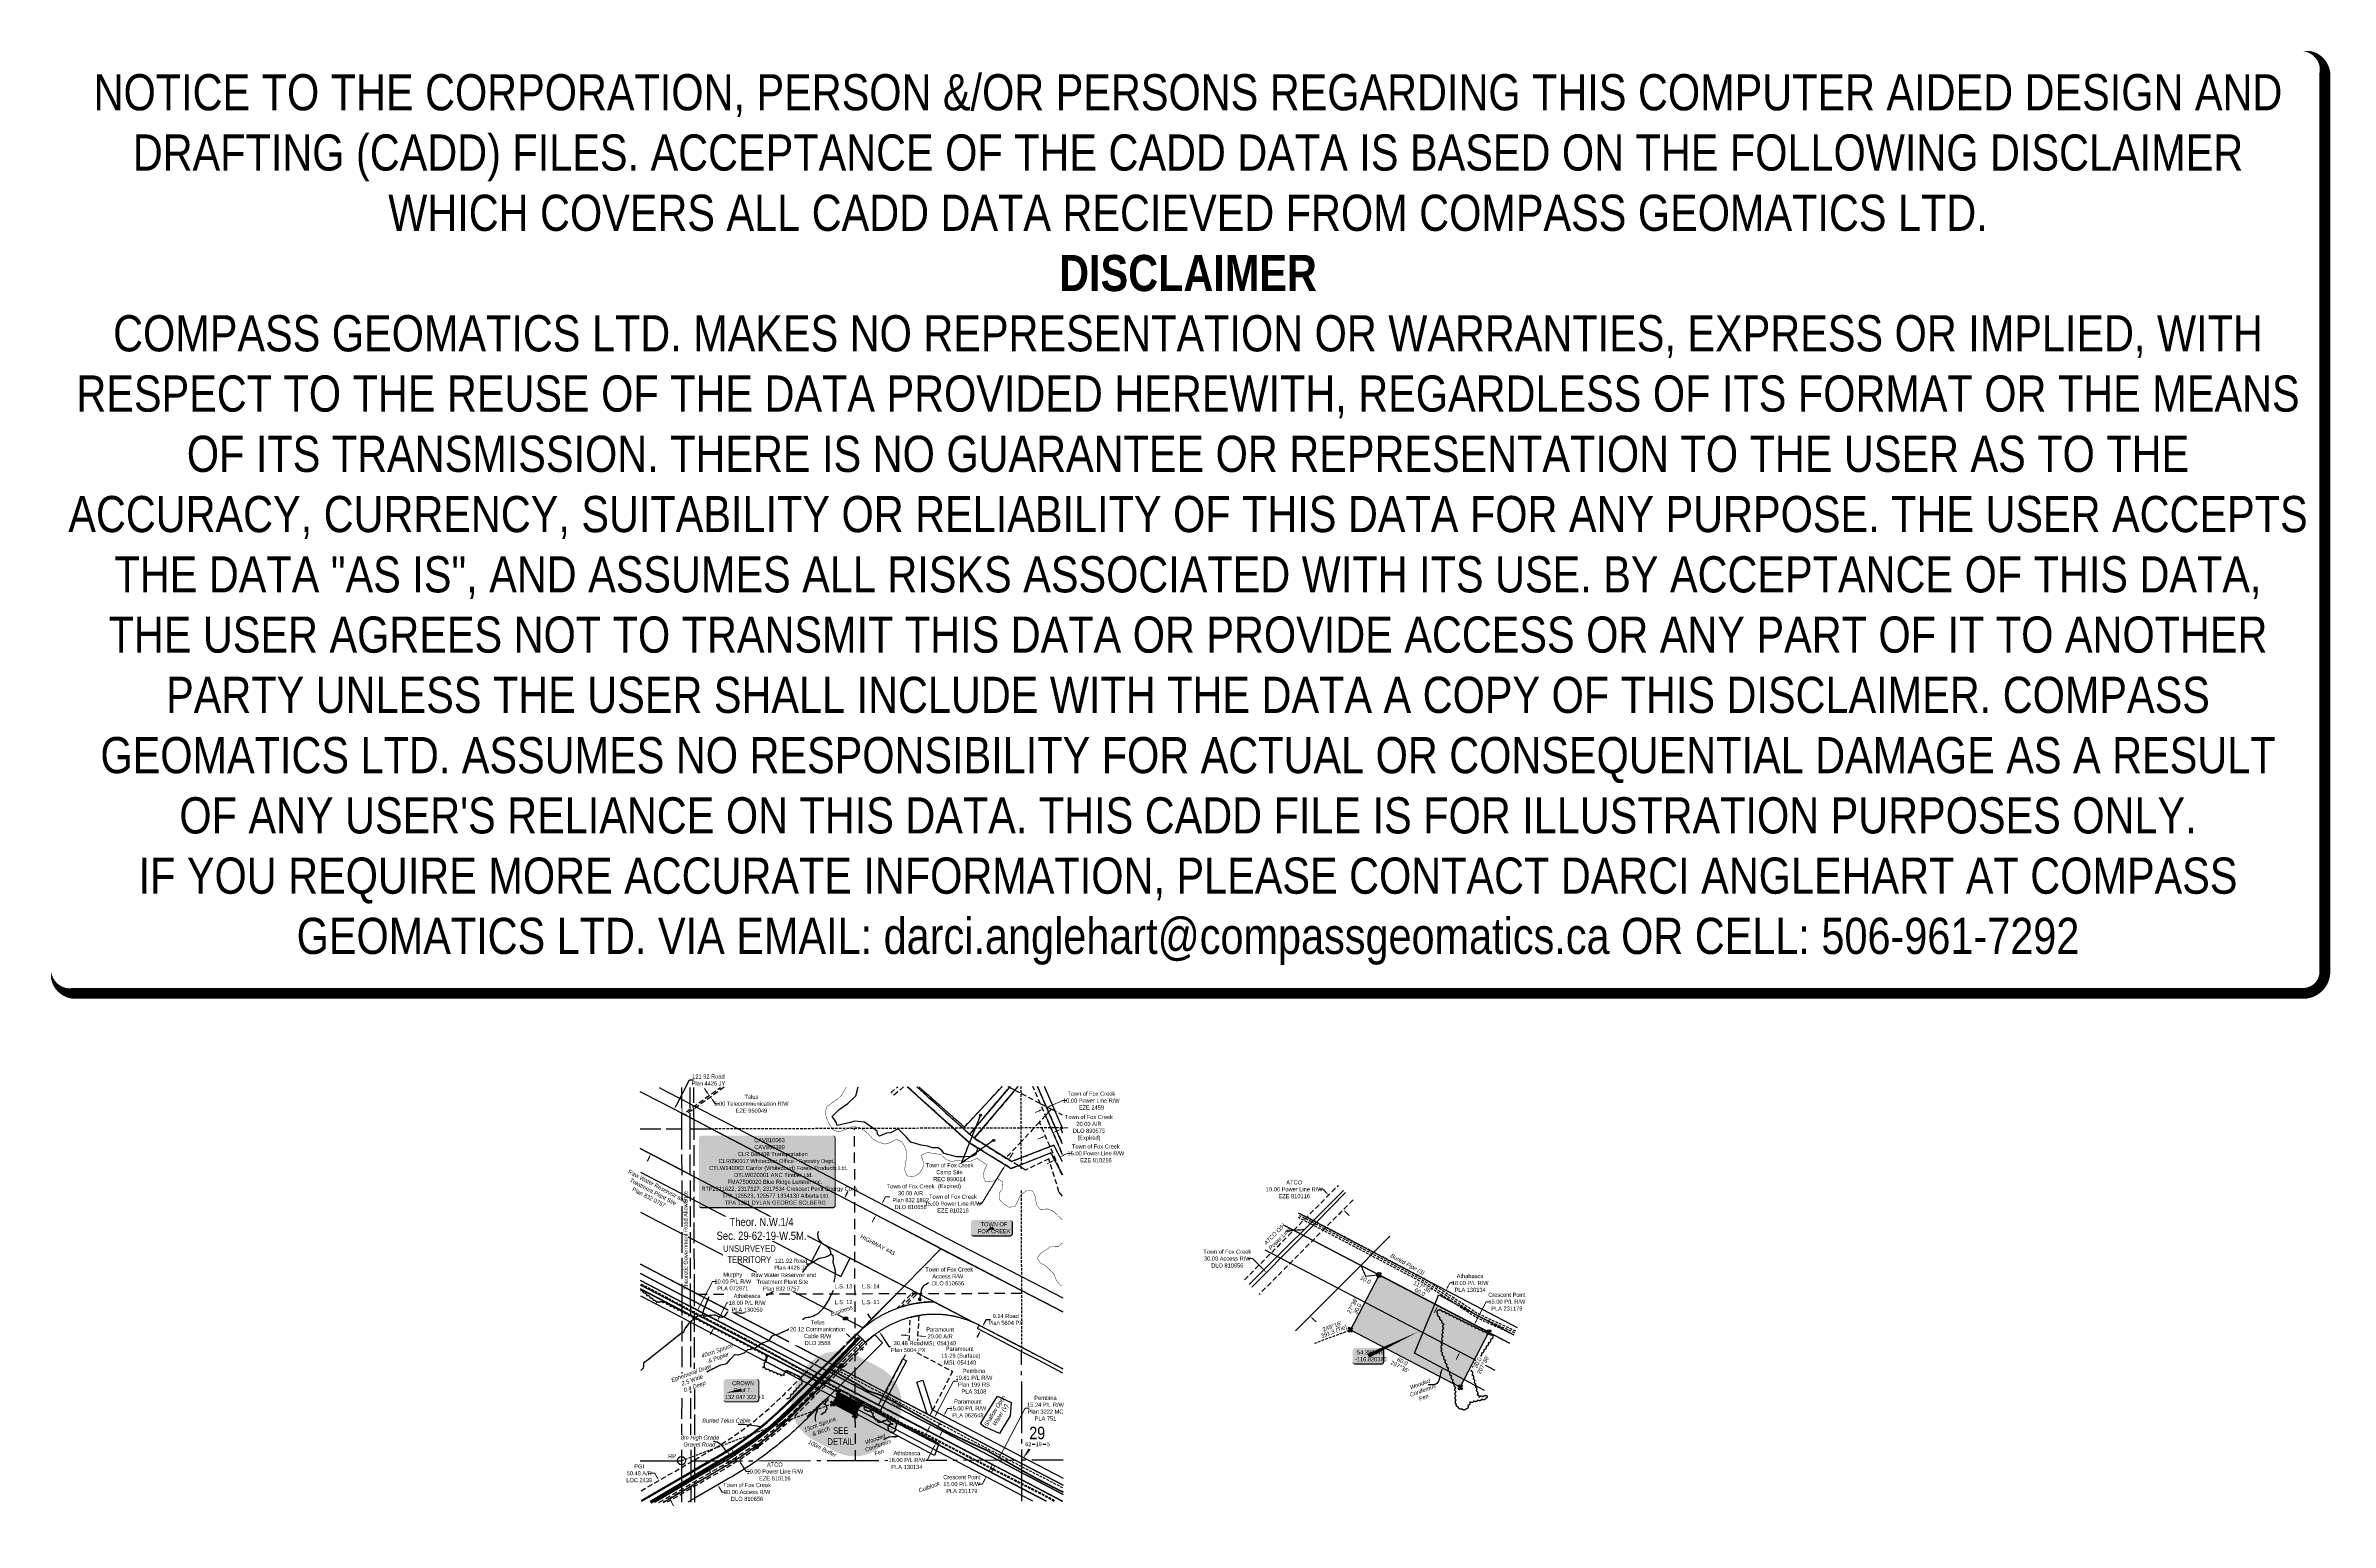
# Model space of a CAD drawing. Extents: x 509725 to 515252, y 6027037 to 6030612.
import ezdxf
from ezdxf.enums import TextEntityAlignment as Align

# ---------------------------------------------------------------- set-up
doc = ezdxf.new("R2010")
doc.units = 0
doc.header["$LTSCALE"] = 5
doc.header["$PDSIZE"] = 0.5
for name, pattern in [('0', [1, 1, 0]), ('BORDER2', [22.225, 6.35, -3.175, 6.35, -3.175, 0, -3.175]), ('DASHED3', [0.75, 0.5, -0.25]), ('foc-ACCESSROAD', [3.75, 2.5, -1.25]), ('foc-FLOWLINE', [3.75, 2.5, -1.25]), ('foc-LSD', [8, 5, -3]), ('foc-QUARTERLINE', [33, 25, -3, 2, -3]), ('foc-TIELINE', [1.875, 1.25, -0.625]), ('foc-TRAV', [1.875, 1.25, -0.625]), ('foc-UNSURVEYED', [12.5, 10, -2.5]), ('UG_PIPE', [1.875, 1.25, -0.625])]:
    doc.linetypes.add(name, pattern=pattern)
doc.layers.get('Defpoints').update_dxf_attribs({"color": 9})
for name, color, linetype in [('10', 1, 'Continuous'), ('35', 37, 'Continuous'), ('9', 3, 'Continuous'), ('AS-OWNER', 7, 'Continuous'), ('AS-PIPE-UG', 44, 'UG_PIPE'), ('AS-PIPE-UG-T', 44, 'Continuous'), ('AS-POWER', 104, 'foc-POWER'), ('AS-POWER-EXISTING-PP', 72, 'Continuous'), ('AS-POWER-T', 104, 'Continuous'), ('AS-RESIDENCE', 14, 'Continuous'), ('AS-ROADS', 254, 'Continuous'), ('AS-SURFACE IMPACT', 7, 'Continuous'), ('AS-TELEPHONE-T', 224, 'Continuous'), ('AS-TELUS', 224, 'foc-TEL'), ('C-RW', 13, 'Continuous'), ('C-SYMBOL', 7, 'Continuous'), ('DETAIL-T', 7, 'Continuous'), ('DML', 35, 'Continuous'), ('F-AR', 190, 'foc-ACCESSROAD'), ('F-EZE', 190, 'foc-FLOWLINE'), ('F-RW', 190, 'Continuous'), ('F-WS', 190, 'foc-ACCESSROAD'), ('L-BD', 7, 'Continuous'), ('L-BD1', 253, 'Continuous'), ('L-MON', 1, 'Continuous'), ('L-ROAD-T', 7, 'Continuous'), ('L-SECLBL', 7, 'Continuous'), ('L-SECQ', 8, 'foc-QUARTERLINE'), ('L-SECTION-LSD', 7, 'foc-LSD'), ('L-TIE', 7, 'foc-TIELINE'), ('L-TITLEDB', 4, 'Continuous'), ('L-TITLEDB-T', 4, 'Continuous'), ('L-UNS-T', 3, 'Continuous'), ('L-USEC', 7, 'foc-UNSURVEYED'), ('L-WATER-DASH', 7, 'foc-TRAV'), ('P-BUFFER-H 30m', 51, 'Continuous'), ('P-BUFFER-T', 40, 'Continuous'), ('P-PROPOSED', 10, 'Continuous'), ('P-PROPOSED-H', 21, 'Continuous'), ('R- CONC', 8, 'Continuous'), ('T-BUSH', 110, '0'), ('T-BUSH-T', 110, 'Continuous'), ('WATERCOURSE', 146, 'foc-TIELINE'), ('WATERCOURSE-DRAW', 143, 'DASHED3'), ('WETLAND', 143, 'Continuous'), ('WETLAND-T', 146, 'Continuous')]:
    doc.layers.add(name, color=color, linetype=linetype)
doc.layers.add('AS-COUNTY', color=7, linetype='BORDER2', lineweight=60, true_color=0xcc33ff)
for name, color, linetype, lineweight in [('AS-GENERAL', 48, 'Continuous', 18), ('C-RW-T', 13, 'Continuous', 9), ('F-AR-T', 190, 'Continuous', 9), ('F-EZE-T', 190, 'Continuous', 9), ('F-RW-T', 190, 'Continuous', 9), ('F-WS-T', 190, 'Continuous', 9), ('T-TEXT', 48, 'Continuous', 18), ('T-TIE-T', 201, 'Continuous', 18)]:
    doc.layers.add(name, color=color, linetype=linetype, lineweight=lineweight)
doc.layers.add('DISCLAIMER', color=7, linetype='Continuous', plot=False)
doc.layers.add('WITHIN DISPO', color=6, linetype='Continuous', plot=False)
doc.styles.add('100L', font='ARIALN.TTF', dxfattribs={"height": 11})
doc.styles.add('175L', font='ARIALN.TTF', dxfattribs={"height": 20})
doc.styles.add('80', font='ARIALN.TTF', dxfattribs={"height": 10})
doc.styles.add('80CG', font='ARIALN.TTF', dxfattribs={"height": 10})
doc.styles.add('80L', font='ARIALN.TTF', dxfattribs={"height": 10})
doc.styles.add('foc-LtypeFont', font='ARIALN.TTF', dxfattribs={"height": 7.35})
doc.styles.add('SIMPLEX', font='ARIALN.TTF')
doc.linetypes.add('foc-POWER', pattern='A,6,-1,["P",foc-LtypeFont,S=0.2,R=0,X=-0.625,Y=-0.75],-1.24,4', length=12.24)
doc.linetypes.add('foc-TEL', pattern='A,2,-1,["T",foc-LtypeFont,S=0.2,R=0,X=-0.425,Y=-0.75],-1.24,8', length=12.24)
doc.linetypes.add('foc-TOPO-flowdirection-NOLINE', pattern='A,0,[">",foc-LtypeFont,S=0.3,R=0,X=0,Y=-0.945],-20,[">",foc-LtypeFont,S=0.3,R=0,X=0,Y=-0.945],0', length=20)
doc.dimstyles.new('Compass 5 000', dxfattribs={"dimscale": 5, "dimtxt": 9, "dimasz": 2, "dimexe": 0.2, "dimexo": 0.0625, "dimgap": 0.5, "dimtad": 0, "dimtih": 1, "dimtoh": 1, "dimzin": 0, "dimdsep": 46, "dimtxsty": '80CG', "dimcen": 0.1, "dimse1": 1, "dimse2": 1, "dimclrd": 256, "dimclrt": 256, "dimaunit": 1, "dimadec": 4, "dimazin": 0, "dimtfac": 0.06, "dimtofl": 0, "dimtmove": 0, "dimatfit": 1, "dimfxl": 0.2, "dimtolj": 1, "dimtzin": 0, "dimlwd": -1, "dimarcsym": 0})

# ---------------------------------------------------------------- blocks, each defined once
blk = doc.blocks.new('L-SECLBL')
at = {"layer": '9', "color": 7}
for p, q in [((-5.1, -27.8), (-12.3, -27.8)), ((20.7, -27.8), (13.5, -27.8))]:
    blk.add_line(p, q, dxfattribs=at)
at = {"layer": '10', "color": 2, "style": 'SIMPLEX'}
blk.add_attdef('SEC', text='', height=30, dxfattribs=at).set_placement((0, 0), align=Align.MIDDLE)
at = {"layer": '10', "color": 5, "style": '80L'}
blk.add_attdef('TWP', text='', height=9.5, dxfattribs=at).set_placement((-14.4, -27.4), align=Align.MIDDLE_RIGHT)
blk.add_attdef('RGE', text='', height=9.5, dxfattribs=at).set_placement((3.6, -27.4), align=Align.MIDDLE_CENTER)
blk.add_attdef('MER', text='', height=9.5, dxfattribs=at).set_placement((23.2, -27.4), align=Align.MIDDLE_LEFT)
blk = doc.blocks.new('*D376')
at = {"layer": 'Defpoints', "color": 0, "transparency": 16777216}
for p in [(512152.1, 6027952.7), (512161.8, 6027980.6), (512170.4, 6027960.7)]:
    blk.add_point(p, dxfattribs=at)
at = {"layer": 'F-AR-T', "transparency": 16777216}
for p, q in [((512170.9, 6027984.6), (512188, 6027992)), ((512188, 6027992), (512198, 6027992)), ((512134.3, 6027968.7), (512125.1, 6027964.7))]:
    blk.add_line(p, q, dxfattribs=at)
for points in [[(512170.3, 6027986.1), (512171.6, 6027983.1), (512161.8, 6027980.6)], [(512133.6, 6027970.2), (512134.9, 6027967.1), (512143.4, 6027972.7)]]:
    blk.add_solid(points, dxfattribs=at)
at = {"layer": 'F-AR-T', "transparency": 16777216, "insert": (512248.7, 6027992), "char_height": 10, "attachment_point": 5, "style": '80CG'}
blk.add_mtext('\\A1;Town of Fox Creek\\P20.00 A/R\\PDLO 890575\\P(Expired) ', dxfattribs=at)
blk = doc.blocks.new('*D377')
at = {"layer": 'Defpoints', "color": 0, "transparency": 16777216}
for p in [(512146.4, 6028041.3), (512151, 6028005.4), (512160.2, 6028009.4)]:
    blk.add_point(p, dxfattribs=at)
at = {"layer": 'F-RW-T', "transparency": 16777216}
for p, q in [((512155.6, 6028045.3), (512185.4, 6028058.2)), ((512185.4, 6028058.2), (512195.4, 6028058.2)), ((512128, 6028033.3), (512118.8, 6028029.4))]:
    blk.add_line(p, q, dxfattribs=at)
for points in [[(512154.9, 6028046.8), (512156.2, 6028043.8), (512146.4, 6028041.3)], [(512127.3, 6028034.9), (512128.6, 6028031.8), (512137.1, 6028037.3)]]:
    blk.add_solid(points, dxfattribs=at)
at = {"layer": 'F-RW-T', "transparency": 16777216, "insert": (512254.5, 6028058.2), "char_height": 10, "attachment_point": 5, "style": '80CG'}
blk.add_mtext('\\A1;Town of Fox Creek\\P10.00 Power Line R/W\\PEZE 2459', dxfattribs=at)
blk = doc.blocks.new('*D378')
at = {"layer": 'Defpoints', "color": 0, "transparency": 16777216}
for p in [(512165.4, 6027914.2), (512183.9, 6027879.1), (512197.2, 6027886.1)]:
    blk.add_point(p, dxfattribs=at)
at = {"layer": 'F-RW-T', "transparency": 16777216}
for p, q in [((512187.5, 6027925.9), (512196.4, 6027930.5)), ((512196.4, 6027930.5), (512206.4, 6027930.5)), ((512156.6, 6027909.6), (512147.7, 6027904.9))]:
    blk.add_line(p, q, dxfattribs=at)
for points in [[(512155.8, 6027911), (512157.3, 6027908.1), (512165.4, 6027914.2)], [(512186.8, 6027927.3), (512188.3, 6027924.4), (512178.7, 6027921.2)]]:
    blk.add_solid(points, dxfattribs=at)
at = {"layer": 'F-RW-T', "transparency": 16777216, "insert": (512265.5, 6027930.5), "char_height": 10, "attachment_point": 5, "style": '80CG'}
blk.add_mtext('\\A1;Town of Fox Creek\\P15.00 Power Line R/W\\PEZE 810216', dxfattribs=at)
blk = doc.blocks.new('*D379')
at = {"layer": 'Defpoints', "color": 0, "transparency": 16777216}
for p in [(512030.8, 6027912.1), (512038.7, 6027924.9), (512046.8, 6027902.2)]:
    blk.add_point(p, dxfattribs=at)
at = {"layer": 'F-RW-T', "transparency": 16777216}
for p, q in [((512059.9, 6027923.5), (512065.2, 6027932)), ((512041.5, 6027893.7), (511988.9, 6027808.7)), ((511988.9, 6027808.7), (511978.9, 6027808.7))]:
    blk.add_line(p, q, dxfattribs=at)
for points in [[(512040.1, 6027894.6), (512042.9, 6027892.8), (512046.8, 6027902.2)], [(512058.5, 6027924.3), (512061.3, 6027922.6), (512054.7, 6027915)]]:
    blk.add_solid(points, dxfattribs=at)
at = {"layer": 'F-RW-T', "transparency": 16777216, "insert": (511919.7, 6027808.7), "char_height": 10, "attachment_point": 5, "style": '80CG'}
blk.add_mtext('\\A1;Town of Fox Creek\\P15.00 Power Line R/W\\PEZE 810216', dxfattribs=at)
blk = doc.blocks.new('*D380')
at = {"layer": 'Defpoints', "color": 0, "transparency": 16777216}
for p in [(511729.8, 6027783.2), (511743.7, 6027809.8), (511747.3, 6027807.9)]:
    blk.add_point(p, dxfattribs=at)
at = {"layer": 'F-RW-T', "transparency": 16777216}
for p, q in [((511752, 6027816.7), (511756.6, 6027825.6)), ((511756.6, 6027825.6), (511766.6, 6027825.6)), ((511728.8, 6027772.5), (511724.2, 6027763.6))]:
    blk.add_line(p, q, dxfattribs=at)
for points in [[(511727.3, 6027773.2), (511730.3, 6027771.7), (511733.5, 6027781.3)], [(511750.5, 6027817.5), (511753.4, 6027815.9), (511747.3, 6027807.9)]]:
    blk.add_solid(points, dxfattribs=at)
at = {"layer": 'F-RW-T', "transparency": 16777216, "insert": (511817.3, 6027825.6), "char_height": 10, "attachment_point": 5, "style": '80CG'}
blk.add_mtext('\\A1;Town of Fox Creek\\P30.00 A/R\\PPlan 832 1892\\PDLO 810656', dxfattribs=at)
blk = doc.blocks.new('*D381')
at = {"layer": 'Defpoints', "color": 0, "transparency": 16777216}
for p in [(511333.1, 6028066.8), (511335.5, 6028074.7), (511338.4, 6028070.6)]:
    blk.add_point(p, dxfattribs=at)
at = {"layer": 'F-RW-T', "transparency": 16777216}
for p, q in [((511324.4, 6028079), (511318.6, 6028087.2)), ((511338.9, 6028058.7), (511344.7, 6028050.6)), ((511344.7, 6028050.6), (511354.7, 6028050.6))]:
    blk.add_line(p, q, dxfattribs=at)
for points in [[(511325.8, 6028080), (511323.1, 6028078.1), (511330.2, 6028070.9)], [(511340.3, 6028059.7), (511337.6, 6028057.7), (511333.1, 6028066.8)]]:
    blk.add_solid(points, dxfattribs=at)
at = {"layer": 'F-RW-T', "transparency": 16777216, "insert": (511432.1, 6028050.6), "char_height": 10, "attachment_point": 5, "style": '80CG'}
blk.add_mtext('\\A1;Telus\\P5.00 Telecommunication R/W\\PEZE 950049', dxfattribs=at)
blk = doc.blocks.new('*D382')
at = {"layer": 'Defpoints', "color": 0, "transparency": 16777216}
for p in [(511729.2, 6027344.6), (511738.4, 6027362.1), (511874.8, 6027290.4)]:
    blk.add_point(p, dxfattribs=at)
at = {"layer": 'F-RW-T', "transparency": 16777216}
for p, q in [((511879.4, 6027299.3), (511921.3, 6027378.9)), ((511921.3, 6027378.9), (511931.3, 6027378.9)), ((511860.9, 6027264), (511856.2, 6027255.2))]:
    blk.add_line(p, q, dxfattribs=at)
for points in [[(511859.4, 6027264.8), (511862.4, 6027263.3), (511865.5, 6027272.9)], [(511877.9, 6027300), (511880.9, 6027298.5), (511874.8, 6027290.4)]]:
    blk.add_solid(points, dxfattribs=at)
at = {"layer": 'F-RW-T', "transparency": 16777216, "insert": (511970.4, 6027378.9), "char_height": 10, "attachment_point": 5, "style": '80CG'}
blk.add_mtext('\\A1;Pembina\\P19.81 P/L R/W\\PPlan 199 RS\\PPLA 3108', dxfattribs=at)
blk = doc.blocks.new('*D383')
at = {"layer": 'Defpoints', "color": 0, "transparency": 16777216}
for p in [(511669, 6027398.6), (511676, 6027411.9), (511897.5, 6027295.4)]:
    blk.add_point(p, dxfattribs=at)
at = {"layer": 'F-RW-T', "transparency": 16777216}
for p, q in [((511885.9, 6027273.2), (511881.2, 6027264.4)), ((511902.2, 6027304.2), (511906.8, 6027313.1)), ((511906.8, 6027313.1), (511916.8, 6027313.1))]:
    blk.add_line(p, q, dxfattribs=at)
for points in [[(511884.4, 6027274), (511887.4, 6027272.5), (511890.6, 6027282.1)], [(511900.7, 6027305), (511903.7, 6027303.4), (511897.5, 6027295.4)]]:
    blk.add_solid(points, dxfattribs=at)
at = {"layer": 'F-RW-T', "transparency": 16777216, "insert": (511955.9, 6027313.1), "char_height": 10, "attachment_point": 5, "style": '80CG'}
blk.add_mtext('\\A1;Paramount\\P15.00 P/L R/W\\PPLA 062648', dxfattribs=at)
blk = doc.blocks.new('*D384')
at = {"layer": 'Defpoints', "color": 0, "transparency": 16777216}
for p in [(511301.5, 6027550.7), (511392.1, 6027492.1), (511396.7, 6027500.9)]:
    blk.add_point(p, dxfattribs=at)
at = {"layer": 'F-RW-T', "transparency": 16777216}
for p, q in [((511306.1, 6027559.6), (511337.9, 6027620.3)), ((511337.9, 6027620.3), (511347.9, 6027620.3)), ((511292.2, 6027533), (511287.6, 6027524.1))]:
    blk.add_line(p, q, dxfattribs=at)
for points in [[(511304.7, 6027560.4), (511307.6, 6027558.8), (511301.5, 6027550.7)], [(511290.7, 6027533.8), (511293.7, 6027532.2), (511296.9, 6027541.9)]]:
    blk.add_solid(points, dxfattribs=at)
at = {"layer": 'F-RW-T', "transparency": 16777216, "insert": (511387, 6027620.3), "char_height": 10, "attachment_point": 5, "style": '80CG'}
blk.add_mtext('\\A1;Murphy\\P10.00 P/L R/W\\PPLA 072871', dxfattribs=at)
blk = doc.blocks.new('*D385')
at = {"layer": 'Defpoints', "color": 0, "transparency": 16777216}
for p in [(511839.4, 6027248.7), (511847.8, 6027264.6), (511878.4, 6027228.2)]:
    blk.add_point(p, dxfattribs=at)
at = {"layer": 'F-RW-T', "transparency": 16777216}
for p, q in [((511873.8, 6027219.3), (511857.4, 6027188.1)), ((511891.5, 6027252.9), (511896.1, 6027261.8)), ((511857.4, 6027188.1), (511847.4, 6027188.1))]:
    blk.add_line(p, q, dxfattribs=at)
for points in [[(511872.3, 6027220.1), (511875.3, 6027218.5), (511878.4, 6027228.2)], [(511890, 6027253.7), (511893, 6027252.2), (511886.8, 6027244.1)]]:
    blk.add_solid(points, dxfattribs=at)
at = {"layer": 'F-RW-T', "transparency": 16777216, "insert": (511808.3, 6027188.1), "char_height": 10, "attachment_point": 5, "style": '80CG', "bg_fill": 3, "box_fill_scale": 1.1, "bg_fill_color": 256, "bg_fill_true_color": 13158600, "bg_fill_transparency": 0}
blk.add_mtext('\\A1;Athabasca\\P18.00 P/L R/W\\PPLA 130134', dxfattribs=at)
blk = doc.blocks.new('*D386')
at = {"layer": 'Defpoints', "color": 0, "transparency": 16777216}
for p in [(512021.2, 6027174.4), (512066.5, 6027167.7), (512059.5, 6027154.2)]:
    blk.add_point(p, dxfattribs=at)
at = {"layer": 'F-RW-T', "transparency": 16777216}
for p, q in [((512032.9, 6027196.7), (512094.4, 6027313.6)), ((512094.4, 6027313.6), (512104.4, 6027313.6)), ((512016.5, 6027165.5), (512011.9, 6027156.7))]:
    blk.add_line(p, q, dxfattribs=at)
for points in [[(512015, 6027166.3), (512018, 6027164.7), (512021.2, 6027174.4)], [(512031.4, 6027197.5), (512034.4, 6027195.9), (512028.3, 6027187.8)]]:
    blk.add_solid(points, dxfattribs=at)
at = {"layer": 'F-RW-T', "transparency": 16777216, "insert": (512143.5, 6027313.6), "char_height": 10, "attachment_point": 5, "style": '80CG'}
blk.add_mtext('\\A1;Pembina\\P15.24 P/L R/W\\PPlan 3222 MC\\PPLA 751', dxfattribs=at)
blk = doc.blocks.new('*D387')
at = {"layer": 'Defpoints', "color": 0, "transparency": 16777216}
for p in [(511814.8, 6027498.4), (511834.3, 6027488.6), (511834.8, 6027497.3)]:
    blk.add_point(p, dxfattribs=at)
at = {"layer": 'F-WS-T', "transparency": 16777216}
for p, q in [((511804.3, 6027490.2), (511794.3, 6027490.8)), ((511844.3, 6027488.1), (511854.3, 6027487.5))]:
    blk.add_line(p, q, dxfattribs=at)
for points in [[(511804.4, 6027491.9), (511804.2, 6027488.6), (511814.3, 6027489.7)], [(511844.4, 6027489.7), (511844.2, 6027486.4), (511834.3, 6027488.6)]]:
    blk.add_solid(points, dxfattribs=at)
at = {"layer": 'F-WS-T', "transparency": 16777216, "insert": (511888.5, 6027487.5), "char_height": 10, "attachment_point": 5, "style": '80CG'}
blk.add_mtext('\\A1;Paramount\\P20.00 A/R\\PMSL 054140', dxfattribs=at)
blk = doc.blocks.new('*D388')
at = {"layer": 'Defpoints', "color": 0, "transparency": 16777216}
for p in [(511991, 6027510.7), (512130.7, 6027437.6), (512126.4, 6027429.5)]:
    blk.add_point(p, dxfattribs=at)
at = {"layer": 'L-TITLEDB-T', "transparency": 16777216}
for p, q in [((511982.1, 6027493.8), (511977.5, 6027484.9)), ((511995.6, 6027519.6), (512000.2, 6027528.4)), ((512000.2, 6027528.4), (512010.2, 6027528.4))]:
    blk.add_line(p, q, dxfattribs=at)
for points in [[(511980.6, 6027494.5), (511983.6, 6027493), (511986.7, 6027502.6)], [(511994.1, 6027520.3), (511997.1, 6027518.8), (511991, 6027510.7)]]:
    blk.add_solid(points, dxfattribs=at)
at = {"layer": 'L-TITLEDB-T', "transparency": 16777216, "insert": (512047.3, 6027528.4), "char_height": 10, "attachment_point": 5, "style": '80CG'}
blk.add_mtext('\\A1;9.14 Road\\PPlan 5604 PX', dxfattribs=at)
blk = doc.blocks.new('*D389')
at = {"layer": 'Defpoints', "color": 0, "transparency": 16777216}
for p in [(511600.8, 6027713.1), (511769.9, 6027762.3), (511713.7, 6027654.4)]:
    blk.add_point(p, dxfattribs=at)
at = {"layer": 'L-TITLEDB-T', "transparency": 16777216}
for p, q in [((511661.5, 6027829.9), (511666.1, 6027838.8)), ((511574.2, 6027662), (511564.2, 6027662)), ((511596.2, 6027704.3), (511574.2, 6027662))]:
    blk.add_line(p, q, dxfattribs=at)
for points in [[(511660, 6027830.7), (511663, 6027829.1), (511656.9, 6027821)], [(511594.7, 6027705), (511597.7, 6027703.5), (511600.8, 6027713.1)]]:
    blk.add_solid(points, dxfattribs=at)
at = {"layer": 'L-TITLEDB-T', "transparency": 16777216, "insert": (511528.1, 6027662), "char_height": 10, "attachment_point": 5, "style": '80CG'}
blk.add_mtext('\\A1;121.92 Road\\PPlan 4426 JY', dxfattribs=at)
blk = doc.blocks.new('*D390')
at = {"layer": 'Defpoints', "color": 0, "transparency": 16777216}
for p in [(511724.8, 6027524.9), (511735.4, 6027531.7), (511751.9, 6027506)]:
    blk.add_point(p, dxfattribs=at)
at = {"layer": 'L-TITLEDB-T', "transparency": 16777216}
for p, q in [((511719.4, 6027533.4), (511714, 6027541.8)), ((511746.6, 6027490.8), (511764.6, 6027462.8)), ((511764.6, 6027462.8), (511774.6, 6027462.8))]:
    blk.add_line(p, q, dxfattribs=at)
for points in [[(511720.8, 6027534.2), (511718, 6027532.5), (511724.8, 6027524.9)], [(511748, 6027491.7), (511745.2, 6027489.9), (511741.3, 6027499.2)]]:
    blk.add_solid(points, dxfattribs=at)
at = {"layer": 'L-TITLEDB-T', "transparency": 16777216, "insert": (511811.6, 6027462.8), "char_height": 10, "attachment_point": 5, "style": '80CG', "bg_fill": 3, "box_fill_scale": 1.1, "bg_fill_color": 256, "bg_fill_true_color": 13158600, "bg_fill_transparency": 0}
blk.add_mtext('\\A1;30.48 Road\\PPlan 5604 PX', dxfattribs=at)
blk = doc.blocks.new('*D391')
at = {"layer": 'Defpoints', "color": 0, "transparency": 16777216}
for p in [(511268.8, 6028024.5), (511188.9, 6027929), (511212.7, 6027916.6)]:
    blk.add_point(p, dxfattribs=at)
at = {"layer": 'L-TITLEDB-T', "transparency": 16777216}
for p, q in [((511249.6, 6028045.7), (511282, 6028108.1)), ((511282, 6028108.1), (511292, 6028108.1)), ((511184.3, 6027920.1), (511179.7, 6027911.2))]:
    blk.add_line(p, q, dxfattribs=at)
for points in [[(511248.1, 6028046.5), (511251.1, 6028045), (511245, 6028036.9)], [(511182.8, 6027920.9), (511185.7, 6027919.3), (511188.9, 6027929)]]:
    blk.add_solid(points, dxfattribs=at)
at = {"layer": 'L-TITLEDB-T', "transparency": 16777216, "insert": (511328.1, 6028108.1), "char_height": 10, "attachment_point": 5, "style": '80CG'}
blk.add_mtext('\\A1;121.92 Road\\PPlan 4426 JY', dxfattribs=at)
blk = doc.blocks.new('*U373')
h = blk.add_hatch(color=59)
edge = h.paths.add_edge_path()
edge.add_line((-36.5, -28.5), (36.5, -28.5))
edge.add_arc((36.5, -22.5), 6, 270, 360)
edge.add_line((42.5, -22.5), (42.5, 21))
edge.add_arc((36.5, 21), 6, 0, 90)
edge.add_line((36.5, 27), (-36.5, 27))
edge.add_arc((-36.5, 21), 6, 90, 180)
edge.add_line((-42.5, 21), (-42.5, -22.5))
edge.add_arc((-36.5, -22.5), 6, 180, 270)
at = {"color": 1, "flags": 128}
blk.add_lwpolyline([(-36.5, -28.5, 3, 3, 0), (36.5, -28.5, 3, 3, 0.414214), (42.5, -22.5, 3, 3, 0), (42.5, 21, 3, 0, 0.414214), (36.5, 27, 0, 0, 0), (-36.5, 27, 0, 0, 0.414214), (-42.5, 21, 0, 0, 0), (-42.5, -22.5, 0, 3, 0.414214)], format="xyseb", close=True, dxfattribs=at)
blk.add_lwpolyline([(-37.6, -6.8, 0, 7.5, 0), (0, 0, 0, 0, 0)], format="xyseb", dxfattribs=at)
at = {"color": 1, "style": '80'}
blk.add_attdef('ENTER_TEXT_001', (-36, -5), '', height=10, dxfattribs=at)
blk = doc.blocks.new('*U374')
h = blk.add_hatch(color=255)
edge = h.paths.add_edge_path()
edge.add_line((-159, -88), (159, -88))
edge.add_arc((159, -82), 6, 270, 360)
edge.add_line((165, -82), (165, 80.5))
edge.add_arc((159, 80.5), 6, 0, 90)
edge.add_line((159, 86.5), (-159, 86.5))
edge.add_arc((-159, 80.5), 6, 90, 180)
edge.add_line((-165, 80.5), (-165, -82))
edge.add_arc((-159, -82), 6, 180, 270)
at = {"color": 44, "flags": 128}
blk.add_lwpolyline([(-159, -88, 3, 3, 0), (159, -88, 3, 3, 0.414214), (165, -82, 3, 3, 0), (165, 80.5, 3, 0, 0.414214), (159, 86.5, 0, 0, 0), (-159, 86.5, 0, 0, 0.414214), (-165, 80.5, 0, 0, 0), (-165, -82, 0, 3, 0.414214)], format="xyseb", close=True, dxfattribs=at)
at = {"color": 44, "style": '80'}
blk.add_attdef('ENTER_TEXT_001', (-36, -5), '', height=10, dxfattribs=at)
blk = doc.blocks.new('*U375')
h = blk.add_hatch(color=255)
edge = h.paths.add_edge_path()
edge.add_line((-44, -20), (44, -20))
edge.add_arc((44, -14), 6, 270, 360)
edge.add_line((50, -14), (50, 12.5))
edge.add_arc((44, 12.5), 6, 0, 90)
edge.add_line((44, 18.5), (-44, 18.5))
edge.add_arc((-44, 12.5), 6, 90, 180)
edge.add_line((-50, 12.5), (-50, -14))
edge.add_arc((-44, -14), 6, 180, 270)
at = {"color": 1, "flags": 128}
blk.add_lwpolyline([(-44, -20, 3, 3, 0), (44, -20, 3, 3, 0.414214), (50, -14, 3, 3, 0), (50, 12.5, 3, 0, 0.414214), (44, 18.5, 0, 0, 0), (-44, 18.5, 0, 0, 0.414214), (-50, 12.5, 0, 0, 0), (-50, -14, 0, 3, 0.414214)], format="xyseb", close=True, dxfattribs=at)
for points in [[(-15.1, -10.6, 0, 7.5, 0), (0, 0, 0, 0, 0)], [(9, -8.6, 0, 7.5, 0), (0, 0, 0, 0, 0)]]:
    blk.add_lwpolyline(points, format="xyseb", dxfattribs=at)
at = {"color": 1, "style": '80'}
blk.add_attdef('ENTER_TEXT_001', (-26.8, -4.9), '', height=10, dxfattribs=at)
blk = doc.blocks.new('POWERPOLE')
h = blk.add_hatch(color=255)
edge = h.paths.add_edge_path()
edge.add_arc((0, 0), 0.96, 0, 360)
at = {"linetype": 'Continuous'}
for p, q in [((0.7, -0.7), (-0.7, 0.7)), ((-0.7, -0.7), (0.7, 0.7))]:
    blk.add_line(p, q, dxfattribs=at)
blk.add_circle((0, 0), 0.96, dxfattribs=at)
blk = doc.blocks.new('res_other')
blk.add_hatch(color=14).paths.add_polyline_path([(-1.1, 0.7), (0.9, 0.7), (0.9, -0.7), (-1.1, -0.7)])
at = {"color": 14}
blk.add_lwpolyline([(-1.1, 0.7), (0.9, 0.7), (0.9, -0.7), (-1.1, -0.7)], close=True, dxfattribs=at)
blk = doc.blocks.new('*D527')
at = {"layer": 'Defpoints', "color": 0, "transparency": 16777216}
for p in [(511199.7, 6027133.7), (511208.5, 6027138.8), (511225.1, 6027089.7)]:
    blk.add_point(p, dxfattribs=at)
at = {"layer": 'F-AR-T', "transparency": 16777216}
for p, q in [((511198.5, 6027156.1), (511188.5, 6027156.1)), ((511203.5, 6027147.4), (511198.5, 6027156.1)), ((511238.9, 6027086.1), (511243.9, 6027077.5))]:
    blk.add_line(p, q, dxfattribs=at)
for points in [[(511204.9, 6027148.3), (511202, 6027146.6), (511208.5, 6027138.8)], [(511240.4, 6027087), (511237.5, 6027085.3), (511233.9, 6027094.8)]]:
    blk.add_solid(points, dxfattribs=at)
at = {"layer": 'F-AR-T', "transparency": 16777216, "insert": (511160.5, 6027156.1), "char_height": 10, "attachment_point": 5, "style": '80CG'}
blk.add_mtext('\\A1;PGI\\P50.48 A/R\\PLOC 2439', dxfattribs=at)
blk = doc.blocks.new('*D528')
at = {"layer": 'Defpoints', "color": 0, "transparency": 16777216}
for p in [(511324.1, 6027147.2), (511339.2, 6027121.3), (511350.8, 6027128)]:
    blk.add_point(p, dxfattribs=at)
at = {"layer": 'F-AR-T', "transparency": 16777216}
for p, q in [((511330.7, 6027162.6), (511325.7, 6027171.3)), ((511355.8, 6027119.4), (511360.9, 6027110.8)), ((511360.9, 6027110.8), (511370.9, 6027110.8))]:
    blk.add_line(p, q, dxfattribs=at)
for points in [[(511332.2, 6027163.4), (511329.3, 6027161.8), (511335.8, 6027154)], [(511357.3, 6027120.2), (511354.4, 6027118.6), (511350.8, 6027128)]]:
    blk.add_solid(points, dxfattribs=at)
at = {"layer": 'F-AR-T', "transparency": 16777216, "insert": (511421.6, 6027110.8), "char_height": 10, "attachment_point": 5, "style": '80CG'}
blk.add_mtext('\\A1;Town of Fox Creek\\P30.00 Access R/W\\PDLO 810656', dxfattribs=at)
blk = doc.blocks.new('*D529')
at = {"layer": 'Defpoints', "color": 0, "transparency": 16777216}
for p in [(511401.7, 6027187.6), (511404.8, 6027201.6), (511410.3, 6027193.2)]:
    blk.add_point(p, dxfattribs=at)
at = {"layer": 'F-EZE-T', "transparency": 16777216}
for p, q in [((511390.7, 6027204.3), (511385.2, 6027212.6)), ((511407.2, 6027179.2), (511419.5, 6027160.5)), ((511419.5, 6027160.5), (511429.5, 6027160.5))]:
    blk.add_line(p, q, dxfattribs=at)
for points in [[(511392.1, 6027205.2), (511389.3, 6027203.3), (511396.2, 6027195.9)], [(511408.6, 6027180.1), (511405.8, 6027178.3), (511401.7, 6027187.6)]]:
    blk.add_solid(points, dxfattribs=at)
at = {"layer": 'F-EZE-T', "transparency": 16777216, "insert": (511488.7, 6027160.5), "char_height": 10, "attachment_point": 5, "style": '80CG'}
blk.add_mtext('\\A1;ATCO\\P10.00 Power Line R/W\\PEZE 810116', dxfattribs=at)
blk = doc.blocks.new('*D530')
at = {"layer": 'Defpoints', "color": 0, "transparency": 16777216}
for p in [(511350, 6027525.4), (511351.3, 6027504.3)]:
    blk.add_point(p, dxfattribs=at)
at = {"layer": 'F-RW-T', "transparency": 16777216}
for p, q in [((511354.6, 6027534.2), (511372.6, 6027568.6)), ((511372.6, 6027568.6), (511382.6, 6027568.6)), ((511337, 6027500.5), (511332.4, 6027491.7))]:
    blk.add_line(p, q, dxfattribs=at)
for points in [[(511335.5, 6027501.3), (511338.5, 6027499.7), (511341.6, 6027509.4)], [(511353.2, 6027535), (511356.1, 6027533.5), (511350, 6027525.4)]]:
    blk.add_solid(points, dxfattribs=at)
at = {"layer": 'F-RW-T', "transparency": 16777216, "insert": (511421.7, 6027568.6), "char_height": 10, "attachment_point": 5, "style": '80CG', "bg_fill": 3, "box_fill_scale": 1.1, "bg_fill_color": 256, "bg_fill_true_color": 13158600, "bg_fill_transparency": 0}
blk.add_mtext('\\A1;Athabasca\\P18.00 P/L R/W\\PPLA 130059', dxfattribs=at)
at = {"layer": 'Defpoints', "color": 0, "transparency": 16777216}
blk.add_point((511359.7, 6027520.3), dxfattribs=at)
blk = doc.blocks.new('*D531')
at = {"layer": 'Defpoints', "color": 0, "transparency": 16777216}
blk.add_point((511687.2, 6027467.1), dxfattribs=at)
at = {"layer": 'F-RW-T', "transparency": 16777216}
for p, q in [((511659.8, 6027496.4), (511649.8, 6027496.4)), ((511666.9, 6027489.4), (511659.8, 6027496.4)), ((511695.3, 6027461.1), (511702.4, 6027454.1))]:
    blk.add_line(p, q, dxfattribs=at)
for points in [[(511668.1, 6027490.6), (511665.7, 6027488.2), (511674, 6027482.3)], [(511696.5, 6027462.3), (511694.2, 6027459.9), (511688.2, 6027468.2)]]:
    blk.add_solid(points, dxfattribs=at)
at = {"layer": 'F-RW-T', "transparency": 16777216, "insert": (511592.2, 6027496.4), "char_height": 10, "attachment_point": 5, "style": '80CG', "bg_fill": 3, "box_fill_scale": 1.1, "bg_fill_color": 256, "bg_fill_true_color": 13158600, "bg_fill_transparency": 0}
blk.add_mtext('\\A1;Telus\\P20.12 Communication \\PCable R/W\\PDLO 3568', dxfattribs=at)
at = {"layer": 'Defpoints', "color": 0, "transparency": 16777216}
for p in [(511673, 6027481.3), (511674, 6027482.3)]:
    blk.add_point(p, dxfattribs=at)
blk = doc.blocks.new('*D532')
at = {"layer": 'C-RW-T', "transparency": 16777216}
for p, q in [((512011.7, 6027169.8), (512016.3, 6027178.6)), ((511990.9, 6027129.9), (511980.9, 6027129.9)), ((511995.5, 6027138.8), (511990.9, 6027129.9))]:
    blk.add_line(p, q, dxfattribs=at)
for points in [[(512010.2, 6027170.5), (512013.2, 6027169), (512007.1, 6027160.9)], [(511994, 6027139.5), (511997, 6027138), (512000.1, 6027147.6)]]:
    blk.add_solid(points, dxfattribs=at)
at = {"layer": 'Defpoints', "color": 0, "transparency": 16777216}
for p in [(511979, 6027158.7), (511985.9, 6027172), (512000.1, 6027147.6)]:
    blk.add_point(p, dxfattribs=at)
at = {"layer": 'C-RW-T', "transparency": 16777216, "insert": (511941.1, 6027129.9), "char_height": 10, "attachment_point": 5, "style": '80CG'}
blk.add_mtext('\\A1;Crescent Point\\P15.00 P/L R/W\\PPLA 231179', dxfattribs=at)
blk = doc.blocks.new('TEMP')
h = blk.add_hatch(color=255)
h.dxf.hatch_style = 1
h.paths.add_polyline_path([(0, 0.3), (-0.7, 1.2), (-0.7, 0.7), (-1.2, 0.7), (-0.3, 0), (-1.2, -0.7), (-0.7, -0.7), (-0.7, -1.2), (0, -0.3), (0.7, -1.2), (0.7, -0.7), (1.2, -0.7), (0.3, 0), (1.2, 0.7), (0.7, 0.7), (0.7, 1.2)])
h = blk.add_hatch(color=1)
h.dxf.hatch_style = 1
h.paths.add_polyline_path([(0, 0.1), (-0.6, 0.8), (-0.6, 0.6), (-0.8, 0.6), (-0.1, 0), (-0.8, -0.6), (-0.6, -0.6), (-0.6, -0.8), (0, -0.1), (0.6, -0.8), (0.6, -0.6), (0.8, -0.6), (0.1, 0), (0.8, 0.6), (0.6, 0.6), (0.6, 0.8)])
at = {"color": 1}
for p, q in [((-0.1, 0), (0.1, 0)), ((0, 0.1), (0, -0.1))]:
    blk.add_line(p, q, dxfattribs=at)
at = {"color": 255, "flags": 128}
blk.add_lwpolyline([(-0.3, 0), (-1.2, 0.7), (-0.7, 0.7), (-0.7, 1.2), (0, 0.3), (0.7, 1.2), (0.7, 0.7), (1.2, 0.7), (0.3, 0), (1.2, -0.7), (0.7, -0.7), (0.7, -1.2), (0, -0.3), (-0.7, -1.2), (-0.7, -0.7), (-1.2, -0.7)], close=True, dxfattribs=at)
at = {"color": 1, "flags": 128}
blk.add_lwpolyline([(-0.1, 0), (-0.8, 0.6), (-0.6, 0.6), (-0.6, 0.8), (0, 0.1), (0.6, 0.8), (0.6, 0.6), (0.8, 0.6), (0.1, 0), (0.8, -0.6), (0.6, -0.6), (0.6, -0.8), (0, -0.1), (-0.6, -0.8), (-0.6, -0.6), (-0.8, -0.6)], close=True, dxfattribs=at)
blk = doc.blocks.new('RP')
at = {"layer": '35', "color": 3}
blk.add_circle((0, 0), 10, dxfattribs=at)
at = {"layer": '35', "color": 3, "style": '80'}
blk.add_attdef('RP_001', (-32.4, 5.8), '', height=10, dxfattribs=at)
blk = doc.blocks.new('*D600')
at = {"layer": 'Defpoints', "color": 0, "transparency": 16777216}
for p in [(513112.6, 6027599), (513274.9, 6027514.1), (513255.5, 6027477)]:
    blk.add_point(p, dxfattribs=at)
at = {"layer": 'F-RW-T', "transparency": 16777216}
for p, q in [((513117.2, 6027607.8), (513121.9, 6027616.7)), ((513121.9, 6027616.7), (513131.9, 6027616.7)), ((513088.5, 6027553), (513083.9, 6027544.2))]:
    blk.add_line(p, q, dxfattribs=at)
for points in [[(513115.7, 6027608.6), (513118.7, 6027607.1), (513112.6, 6027599)], [(513087.1, 6027553.8), (513090, 6027552.2), (513093.2, 6027561.9)]]:
    blk.add_solid(points, dxfattribs=at)
at = {"layer": 'F-RW-T', "transparency": 16777216, "insert": (513170.9, 6027616.7), "char_height": 10, "attachment_point": 5, "style": '80CG'}
blk.add_mtext('\\A1;Athabasca\\P18.00 P/L R/W\\PPLA 130134', dxfattribs=at)
blk = doc.blocks.new('*D601')
at = {"layer": 'C-RW-T', "transparency": 16777216}
for p, q in [((513185.6, 6027524.8), (513210, 6027571.4)), ((513210, 6027571.4), (513220, 6027571.4)), ((513141.7, 6027440.7), (513137, 6027431.8))]:
    blk.add_line(p, q, dxfattribs=at)
for points in [[(513184.2, 6027525.6), (513187.1, 6027524), (513181, 6027516)], [(513140.2, 6027441.5), (513143.1, 6027439.9), (513146.3, 6027449.6)]]:
    blk.add_solid(points, dxfattribs=at)
at = {"layer": 'Defpoints', "color": 0, "transparency": 16777216}
for p in [(513159.4, 6027527.3), (513181, 6027516), (513124.6, 6027460.9)]:
    blk.add_point(p, dxfattribs=at)
at = {"layer": 'C-RW-T', "transparency": 16777216, "insert": (513259.8, 6027571.4), "char_height": 10, "attachment_point": 5, "style": '80CG'}
blk.add_mtext('\\A1;Crescent Point\\P15.00 P/L R/W\\PPLA 231179', dxfattribs=at)
blk = doc.blocks.new('*U603')
h = blk.add_hatch(color=254)
edge = h.paths.add_edge_path()
edge.add_line((-31.5, -20), (31.5, -20))
edge.add_arc((31.5, -14), 6, 270, 360)
edge.add_line((37.5, -14), (37.5, 12.5))
edge.add_arc((31.5, 12.5), 6, 0, 90)
edge.add_line((31.5, 18.5), (-31.5, 18.5))
edge.add_arc((-31.5, 12.5), 6, 90, 180)
edge.add_line((-37.5, 12.5), (-37.5, -14))
edge.add_arc((-31.5, -14), 6, 180, 270)
at = {"color": 1, "flags": 128}
blk.add_lwpolyline([(124.7, 59.9, 0, 10, 0), (0, 0, 5, 5, 0)], format="xyseb", dxfattribs=at)
blk.add_lwpolyline([(-31.5, -20, 3, 3, 0), (31.5, -20, 3, 3, 0.414214), (37.5, -14, 3, 3, 0), (37.5, 12.5, 3, 0, 0.414214), (31.5, 18.5, 0, 0, 0), (-31.5, 18.5, 0, 0, 0.414214), (-37.5, 12.5, 0, 0, 0), (-37.5, -14, 0, 3, 0.414214)], format="xyseb", close=True, dxfattribs=at)
at = {"color": 1, "style": '80'}
blk.add_attdef('ENTER_TEXT_001', (-36, -5), '', height=10, dxfattribs=at)
blk = doc.blocks.new('*D604')
at = {"layer": 'Defpoints', "color": 0, "transparency": 16777216}
for p in [(512759.3, 6027724.1), (512865.6, 6027618.4), (512784.1, 6027536.5)]:
    blk.add_point(p, dxfattribs=at)
at = {"layer": 'F-RW-T', "transparency": 16777216}
for p, q in [((512644.1, 6027675.7), (512634.1, 6027675.7)), ((512670.7, 6027649.2), (512644.1, 6027675.7)), ((512791.2, 6027529.4), (512798.3, 6027522.4))]:
    blk.add_line(p, q, dxfattribs=at)
for points in [[(512671.9, 6027650.4), (512669.5, 6027648), (512677.8, 6027642.2)], [(512792.4, 6027530.6), (512790.1, 6027528.3), (512784.1, 6027536.5)]]:
    blk.add_solid(points, dxfattribs=at)
at = {"layer": 'F-RW-T', "transparency": 16777216, "insert": (512583.4, 6027675.7), "char_height": 10, "attachment_point": 5, "style": '80CG'}
blk.add_mtext('\\A1;Town of Fox Creek\\P30.00 Access R/W\\PDLO 810656', dxfattribs=at)
blk = doc.blocks.new('*D605')
at = {"layer": 'Defpoints', "color": 0, "transparency": 16777216}
for p in [(512828.7, 6027829.4), (512832.5, 6027833.3), (512868, 6027798)]:
    blk.add_point(p, dxfattribs=at)
at = {"layer": 'F-EZE-T', "transparency": 16777216}
for p, q in [((512814.5, 6027843.5), (512804.5, 6027843.5)), ((512821.6, 6027836.4), (512814.5, 6027843.5)), ((512871.2, 6027787.1), (512878.3, 6027780))]:
    blk.add_line(p, q, dxfattribs=at)
for points in [[(512822.7, 6027837.6), (512820.4, 6027835.3), (512828.7, 6027829.4)], [(512872.4, 6027788.3), (512870, 6027785.9), (512864.1, 6027794.1)]]:
    blk.add_solid(points, dxfattribs=at)
at = {"layer": 'F-EZE-T', "transparency": 16777216, "insert": (512745.3, 6027843.5), "char_height": 10, "attachment_point": 5, "style": '80CG'}
blk.add_mtext('\\A1;ATCO\\P10.00 Power Line R/W\\PEZE 810116', dxfattribs=at)
blk = doc.blocks.new('Disclaimer_Legal')
at = {"layer": 'DISCLAIMER', "color": 254, "flags": 128}
blk.add_lwpolyline([(-3612.9, -1104.6, 37.5, 37.5, 0), (4096.1, -1104.6, 37.5, 37.5, 0.414214), (4171.1, -1029.6, 37.5, 37.5, 0), (4171.1, 2078.7, 37.5, 0, 0.414214), (4096.1, 2153.7, 0, 0, 0), (-3612.9, 2153.7, 0, 0, 0.414214), (-3687.9, 2078.7, 0, 0, 0), (-3687.9, -1029.6, 0, 37.5, 0.414214)], format="xyseb", close=True, dxfattribs=at)
at = {"layer": 'DISCLAIMER', "color": 254, "insert": (241.6, 533.9), "char_height": 125, "width": 7717.568, "attachment_point": 5, "style": '80'}
blk.add_mtext('NOTICE TO THE CORPORATION, PERSON &/OR PERSONS REGARDING THIS COMPUTER AIDED DESIGN AND DRAFTING (CADD) FILES. ACCEPTANCE OF THE CADD DATA IS BASED ON THE FOLLOWING DISCLAIMER WHICH COVERS ALL CADD DATA RECIEVED FROM COMPASS GEOMATICS LTD.\\P{\\fArial Narrow|b1|i0|c0|p34;DISCLAIMER}\\PCOMPASS GEOMATICS LTD. MAKES NO REPRESENTATION OR WARRANTIES, EXPRESS OR IMPLIED, WITH RESPECT TO THE REUSE OF THE DATA PROVIDED HEREWITH, REGARDLESS OF ITS FORMAT OR THE MEANS OF ITS TRANSMISSION. THERE IS NO GUARANTEE OR REPRESENTATION TO THE USER AS TO THE ACCURACY, CURRENCY, SUITABILITY OR RELIABILITY OF THIS DATA FOR ANY PURPOSE. THE USER ACCEPTS THE DATA "AS IS", AND ASSUMES ALL RISKS ASSOCIATED WITH ITS USE. BY ACCEPTANCE OF THIS DATA, THE USER AGREES NOT TO TRANSMIT THIS DATA OR PROVIDE ACCESS OR ANY PART OF IT TO ANOTHER PARTY UNLESS THE USER SHALL INCLUDE WITH THE DATA A COPY OF THIS DISCLAIMER. COMPASS GEOMATICS LTD. ASSUMES NO RESPONSIBILITY FOR ACTUAL OR CONSEQUENTIAL DAMAGE AS A RESULT OF ANY USER\'S RELIANCE ON THIS DATA. THIS CADD FILE IS FOR ILLUSTRATION PURPOSES ONLY.\\PIF YOU REQUIRE MORE ACCURATE INFORMATION, PLEASE CONTACT DARCI ANGLEHART AT COMPASS GEOMATICS LTD. VIA EMAIL: darci.anglehart@compassgeomatics.ca OR CELL: 506-961-7292', dxfattribs=at)

msp = doc.modelspace()

# ---------------------------------------------------------------- hatches: boundary and pattern name
at = {"layer": 'P-BUFFER-H 30m'}
h = msp.add_hatch(color=256, dxfattribs=at)
h.dxf.hatch_style = 1
edge = h.paths.add_edge_path()
edge.add_line((511770.486, 6027250.797), (511784.389, 6027277.381))
edge.add_arc((511695.824, 6027323.701), 99.947, 332.390219, 422.390219)
edge.add_line((511742.144, 6027412.267), (511688.976, 6027440.074))
edge.add_arc((511642.656, 6027351.508), 99.947, 62.390219, 152.390219)
edge.add_line((511554.09, 6027397.828), (511540.187, 6027371.244))
edge.add_arc((511628.753, 6027324.924), 99.947, 152.390219, 242.390219)
edge.add_line((511582.432, 6027236.358), (511635.6, 6027208.551))
edge.add_arc((511681.92, 6027297.117), 99.947, 242.390219, 332.390219)
at = {"layer": 'P-PROPOSED-H'}
h = msp.add_hatch(color=256, dxfattribs=at)
h.dxf.hatch_style = 1
h.paths.add_polyline_path([(513147.081, 6027364.426), (513216.598, 6027497.344), (512950.76, 6027636.379), (512881.243, 6027503.46)])
h = msp.add_hatch(color=256, dxfattribs=at)
h.dxf.hatch_style = 1
h.paths.add_polyline_path([(511681.92, 6027297.117), (511695.824, 6027323.701), (511642.656, 6027351.508), (511628.753, 6027324.924)])

# ---------------------------------------------------------------- linework, layer by layer
at = {"layer": 'AS-COUNTY', "const_width": 1.999, "flags": 128}
msp.add_lwpolyline([(511262.827, 6028089.987), (511264.276, 6028026.635), (511267.993, 6028024.69), (511272.957, 6028022.095), (511294.458, 6028010.853), (511335.451, 6027989.419), (511700.592, 6027798.496), (511891.296, 6027698.759), (512086.207, 6027597.767), (512185.352, 6027546.397)], dxfattribs=at)
at = {"layer": 'AS-PIPE-UG', "flags": 128}
for points in [[(512784.935, 6027760.05), (512755.497, 6027775.246)], [(512787.228, 6027764.49), (512758.333, 6027779.406)], [(512789.52, 6027768.931), (512761.169, 6027783.566)], [(513279.008, 6027495.821), (513188.148, 6027537.415), (513056.713, 6027623.045), (513056.713, 6027623.045), (512787.228, 6027764.49)], [(513281.328, 6027500.255), (513190.565, 6027541.805), (513059.244, 6027627.361), (512789.55, 6027768.915)], [(513276.689, 6027491.387), (513185.73, 6027533.026), (513054.182, 6027618.73), (512784.905, 6027760.065)], [(511609.491, 6027376.242), (511561.838, 6027400.841), (511480.501, 6027445.67), (511414.814, 6027480.621), (511340.216, 6027519.491), (511276.222, 6027552.555), (511226.518, 6027579.538), (511187.155, 6027600.781), (511163.618, 6027612.129)], [(511609.95, 6027377.13), (511562.309, 6027401.723), (511480.977, 6027446.549), (511415.28, 6027481.505), (511340.677, 6027520.378), (511276.69, 6027553.438), (511226.994, 6027580.417), (511187.61, 6027601.671), (511164.052, 6027613.03)], [(511610.408, 6027378.018), (511562.779, 6027402.605), (511481.453, 6027447.428), (511415.745, 6027482.389), (511341.137, 6027521.265), (511277.157, 6027554.321), (511227.469, 6027581.296), (511188.064, 6027602.561), (511164.487, 6027613.93)], [(512165.731, 6027089.655), (512141.771, 6027103.067), (511966.375, 6027192.528), (511856.867, 6027249.812), (511805.678, 6027272.272), (511734.445, 6027312.529), (511690.617, 6027332.593), (511664.353, 6027349.704), (511610.414, 6027378.015)], [(511638.854, 6027406.171), (511660.799, 6027395.162), (511700.442, 6027374.241), (511724.544, 6027361.724), (511760.193, 6027342.978), (511802.792, 6027320.592), (511873.147, 6027283.811), (511919.163, 6027259.851), (511957.313, 6027239.51), (511995.937, 6027219.583), (512096.129, 6027167.125), (512143.957, 6027142.639), (512186.577, 6027120.349)], [(512164.755, 6027087.911), (512140.828, 6027101.304), (511965.458, 6027190.752), (511856.001, 6027248.009), (511804.783, 6027270.482), (511733.536, 6027310.747), (511689.65, 6027330.837), (511663.34, 6027347.978), (511609.485, 6027376.245)], [(512165.243, 6027088.783), (512141.3, 6027102.185), (511965.917, 6027191.64), (511856.434, 6027248.91), (511805.231, 6027271.377), (511733.991, 6027311.638), (511690.134, 6027331.715), (511663.847, 6027348.841), (511663.847, 6027348.841), (511609.95, 6027377.13)]]:
    msp.add_lwpolyline(points, dxfattribs=at)
at = {"layer": 'AS-POWER', "flags": 128}
for points in [[(512636.18, 6027612.89), (512864.784, 6027840.395)], [(511444.335, 6027220.159), (511506.796, 6027274.973), (511578.18, 6027345.257), (511649.761, 6027416.494)]]:
    msp.add_lwpolyline(points, dxfattribs=at)
at = {"layer": 'AS-ROADS', "flags": 128}
msp.add_lwpolyline([(511187.814, 6027085.679, 7.996, 7.996, 0), (511322.154, 6027165.611, 7.996, 7.996, 0), (511389.401, 6027205.024, 7.996, 7.996, 0), (511432.901, 6027233.766, 7.996, 7.996, 0), (511446.75, 6027243.779, 7.996, 7.996, 0), (511470.357, 6027261.871, 7.996, 7.996, 0), (511479.496, 6027269.312, 7.996, 7.996, 0), (511501.012, 6027288.621, 7.996, 7.996, 0), (511569.627, 6027354.63, 7.996, 7.996, 0), (511692.837, 6027484.706, 7.996, 7.996, 0)], format="xyseb", dxfattribs=at)
at = {"layer": 'AS-ROADS', "const_width": 3.998, "flags": 128}
msp.add_lwpolyline([(512186.607, 6027110.094), (512172.974, 6027116.895), (512172.974, 6027116.895), (512118.252, 6027145.351), (512118.252, 6027145.351), (512055.927, 6027180.499), (512055.927, 6027180.499), (512001.584, 6027211.571), (512001.584, 6027211.571), (511961.541, 6027229.777), (511961.541, 6027229.777), (511908.247, 6027254.891), (511908.247, 6027254.891), (511783.332, 6027325.685), (511783.332, 6027325.685), (511742.519, 6027345.994), (511742.519, 6027345.994), (511713.635, 6027355.808), (511713.635, 6027355.808), (511693.814, 6027368.733), (511693.814, 6027368.733), (511622.652, 6027408.327)], dxfattribs=at)
at = {"layer": 'AS-TELUS'}
for p, q in [((511163.243, 6027942.162), (511801.378, 6027608.801)), ((511163.621, 6027788.427), (511702.786, 6027507.993))]:
    msp.add_line(p, q, dxfattribs=at)
msp.add_lwpolyline([(511890.333, 6027699.463), (512085.347, 6027598.417), (512185.351, 6027546.602)], dxfattribs=at)
at = {"layer": 'C-RW'}
for points in [[(512722.222, 6027755.919), (513266.219, 6027471.37)], [(513231.504, 6027405.003), (512675.295, 6027695.91)]]:
    msp.add_lwpolyline(points, dxfattribs=at)
at = {"layer": 'DML'}
msp.add_lwpolyline([(511808.601, 6028091.75), (511918.152, 6027992.807), (511957.992, 6027956.834), (511979.259, 6027943.668), (511975.13, 6027928.122), (511965, 6027922.61), (511948.382, 6027921.727), (511927.959, 6027922.418), (511898.134, 6027930.364), (511893.089, 6027937.736), (511883.778, 6027944.136), (511870.116, 6027943.793), (511858.175, 6027948.249), (511842.787, 6027950.645), (511817.75, 6027957.783), (511806.572, 6027970.388), (511787.145, 6027989.964), (511768.465, 6027979.839), (511758.654, 6027979.258), (511741.981, 6027972.183), (511736.915, 6027977.363), (511736.263, 6027983.958), (511724.642, 6027992.187), (511705.452, 6028005.797), (511682.487, 6028008.067), (511671.554, 6028004.968), (511639.276, 6027997.847), (511636.928, 6028005.787), (511627.152, 6028019.909), (511644.216, 6028036.332), (511665.601, 6028050.963), (511684.835, 6028069.701), (511690.637, 6028091.372)], dxfattribs=at)
at = {"layer": 'F-AR', "flags": 128}
for points in [[(512184.397, 6027878.276), (512154.639, 6027946.824), (512138.472, 6027984.063), (512135.039, 6027991.954), (512128.867, 6028006.141), (512143.726, 6028022.104), (512156.813, 6027992.021), (512184.252, 6027928.819)], [(511165.28, 6027113.799), (511265.086, 6027171.509), (511290.061, 6027185.951), (511295.202, 6027188.922), (511335.628, 6027212.295), (511362.955, 6027228.736), (511389.639, 6027246.198), (511415.645, 6027264.657), (511440.933, 6027284.087), (511465.469, 6027304.459), (511512.142, 6027347.911), (511559.432, 6027395.463), (511565.334, 6027401.397), (511572.72, 6027408.823), (511583.966, 6027420.132), (511598.587, 6027434.834), (511617.103, 6027425.149), (511685.209, 6027493.593), (511686.319, 6027494.481), (511700.389, 6027480.393), (511704.177, 6027476.601), (511707.899, 6027472.868), (511706.814, 6027472.118), (511645.404, 6027410.371), (511630.782, 6027395.654), (511619.539, 6027384.337), (511612.156, 6027376.909), (511606.249, 6027370.964), (511603.804, 6027368.497), (511598.876, 6027363.537), (511559.682, 6027324.085), (511553.607, 6027318.003), (511547.918, 6027312.313), (511544.438, 6027308.838), (511542.605, 6027307.052), (511538.982, 6027303.537), (511537.241, 6027301.856), (511533.491, 6027298.249), (511531.845, 6027296.672), (511527.965, 6027292.971), (511526.416, 6027291.501), (511522.405, 6027287.707), (511520.883, 6027286.273), (511516.781, 6027282.564), (511515.416, 6027281.336), (511511.109, 6027277.476), (511509.844, 6027276.348), (511505.403, 6027272.402), (511504.241, 6027271.374), (511499.665, 6027267.343), (511498.605, 6027266.413), (511496.371, 6027264.462), (511493.876, 6027262.362), (511492.914, 6027261.556), (511488.031, 6027257.48), (511487.174, 6027256.768), (511482.153, 6027252.614), (511481.403, 6027251.996), (511476.242, 6027247.765), (511475.601, 6027247.241), (511471.152, 6027243.623), (511470.296, 6027242.952), (511469.76, 6027242.534), (511464.283, 6027238.283), (511463.858, 6027237.954), (511458.239, 6027233.631), (511457.926, 6027233.391), (511452.065, 6027228.92), (511446.017, 6027224.348), (511445.185, 6027223.724), (511439.908, 6027219.918), (511433.765, 6027215.527), (511427.592, 6027211.155), (511421.582, 6027206.935), (511421.199, 6027206.667), (511418.507, 6027204.794), (511415.388, 6027202.748), (511414.882, 6027202.418), (511389.074, 6027186.259), (511370.909, 6027174.554), (511369.723, 6027173.895), (511364.394, 6027170.669), (511363.163, 6027169.922), (511295.346, 6027130.511), (511265.23, 6027113.004), (511218.413, 6027085.789)]]:
    msp.add_lwpolyline(points, dxfattribs=at)
for points in [[(511796.784, 6027559.524), (511794.626, 6027558.857), (511829.645, 6027594.1), (511834.262, 6027591.69), (511873.545, 6027571.248), (511871.254, 6027571.22), (511869.516, 6027571.196), (511868.964, 6027571.185), (511866.675, 6027571.12), (511864.894, 6027571.065), (511864.386, 6027571.045), (511862.098, 6027570.94), (511860.273, 6027570.852), (511859.81, 6027570.828), (511857.525, 6027570.683), (511855.657, 6027570.561), (511855.239, 6027570.53), (511852.956, 6027570.346), (511851.047, 6027570.187), (511850.674, 6027570.154), (511848.394, 6027569.931), (511846.189, 6027569.708), (511843.84, 6027569.437), (511841.63, 6027569.174), (511839.296, 6027568.864), (511837.08, 6027568.562), (511834.762, 6027568.212), (511832.543, 6027567.871), (511830.24, 6027567.483), (511828.016, 6027567.101), (511825.731, 6027566.675), (511823.505, 6027566.252), (511821.237, 6027565.789), (511819.009, 6027565.327), (511816.759, 6027564.825), (511814.53, 6027564.322), (511812.298, 6027563.785), (511810.069, 6027563.241), (511807.856, 6027562.665), (511805.642, 6027562.081), (511804.621, 6027561.804), (511803.433, 6027561.473), (511801.188, 6027560.842), (511799.032, 6027560.202), (511796.784, 6027559.524)], [(511708.799, 6027512.864), (511707.087, 6027511.474), (511705.744, 6027510.374), (511705.35, 6027510.049), (511703.699, 6027508.658), (511702.062, 6027507.272), (511701.698, 6027506.959), (511700.358, 6027505.79), (511698.711, 6027504.345), (511698.226, 6027503.912), (511697.066, 6027502.869), (511696.509, 6027502.366), (511695.355, 6027501.661), (511707.406, 6027514.248), (511708.799, 6027512.864)]]:
    msp.add_lwpolyline(points, close=True, dxfattribs=at)
at = {"layer": 'F-EZE', "flags": 128}
for points in [[(511366.017, 6028090.326), (511299.02, 6028042.498), (511293.113, 6028038.281), (511271.666, 6028022.97), (511266.7, 6028025.566), (511293.098, 6028044.41), (511294.054, 6028045.094), (511357.376, 6028090.299)], [(511800.308, 6028091.699), (511776.988, 6028071.492), (511770.985, 6028078.411), (511786.291, 6028091.654)], [(512184.397, 6027878.148), (512156.375, 6027931.423), (512085.395, 6027903.781), (512060.151, 6027893.951), (511961.026, 6027955.317), (511921.21, 6027991.268), (511809.978, 6028091.73)], [(511832.255, 6028091.801), (511943.491, 6027991.34), (511959.599, 6027976.796), (511972.042, 6027991.432), (512056.115, 6028090.505), (512057.823, 6028092.519)], [(512077.478, 6028092.582), (512069.725, 6028083.4), (511991.74, 6027991.496), (511970.838, 6027966.863), (512047.901, 6027919.156), (512061.68, 6027910.626), (512085.353, 6027919.843), (512154.639, 6027946.824), (512163.408, 6027950.239), (512184.304, 6027910.512)], [(512184.252, 6027928.819), (512156.813, 6027992.021), (512143.726, 6028022.104), (512130.98, 6028051.403), (512113.046, 6028092.695)], [(512123.984, 6028092.73), (512140.198, 6028055.399), (512145.208, 6028044.027), (512151.224, 6028030.157), (512167.748, 6027992.055), (512184.179, 6027954.212)], [(512624.739, 6027624.253), (512708.655, 6027708.667), (512775.083, 6027775.507), (512812.008, 6027812.631), (512817.478, 6027818.137), (512852.121, 6027852.984)], [(512887.587, 6027817.726), (512858.411, 6027788.371), (512852.95, 6027782.883), (512821.478, 6027751.239), (512755.047, 6027684.403), (512660.219, 6027589.014)], [(511208.383, 6027085.744), (511265.216, 6027118.781), (511295.332, 6027136.287), (511368.769, 6027178.976), (511374.594, 6027182.463), (511380.775, 6027186.232), (511381.175, 6027186.234), (511387.705, 6027190.537), (511394.23, 6027194.674), (511400.703, 6027198.858), (511407.14, 6027203.098), (511413.538, 6027207.394), (511419.899, 6027211.746), (511426.222, 6027216.153), (511432.507, 6027220.615), (511438.752, 6027225.132), (511444.958, 6027229.702), (511451.123, 6027234.329), (511457.248, 6027239.007), (511463.332, 6027243.739), (511469.374, 6027248.524), (511475.374, 6027253.362), (511481.333, 6027258.251), (511487.247, 6027263.192), (511493.118, 6027268.186), (511498.947, 6027273.23), (511504.73, 6027278.324), (511510.468, 6027283.469), (511516.163, 6027288.664), (511521.81, 6027293.908), (511527.413, 6027299.202), (511532.969, 6027304.543), (511538.477, 6027309.934), (511543.939, 6027315.372), (511544.379, 6027315.814), (511594.235, 6027365.965), (511607.521, 6027379.333), (511614.906, 6027386.758), (511616, 6027387.859), (511626.15, 6027398.069), (511627.243, 6027399.169), (511640.765, 6027412.773), (511641.858, 6027413.871), (511704.177, 6027476.601), (511707.884, 6027472.881), (511711.246, 6027469.523), (511650.044, 6027407.918), (511648.953, 6027406.82), (511635.428, 6027393.217), (511634.335, 6027392.118), (511624.186, 6027381.906), (511623.094, 6027380.809), (511616.8, 6027374.48), (511603.514, 6027361.113), (511551.472, 6027308.763), (511551.022, 6027308.311), (511545.499, 6027302.811), (511539.927, 6027297.36), (511534.309, 6027291.957), (511528.643, 6027286.604), (511522.931, 6027281.3), (511517.172, 6027276.047), (511511.368, 6027270.844), (511505.52, 6027265.692), (511499.626, 6027260.59), (511493.688, 6027255.54), (511487.706, 6027250.543), (511481.681, 6027245.599), (511475.613, 6027240.706), (511469.502, 6027235.867), (511463.349, 6027231.081), (511457.155, 6027226.35), (511450.919, 6027221.672), (511444.644, 6027217.049), (511438.328, 6027212.481), (511431.972, 6027207.968), (511425.577, 6027203.511), (511419.144, 6027199.11), (511412.672, 6027194.765), (511406.164, 6027190.477), (511399.669, 6027186.292), (511393.021, 6027182.064), (511386.432, 6027177.967), (511379.777, 6027173.908), (511373.835, 6027170.351), (511295.36, 6027124.734), (511265.244, 6027107.228), (511228.396, 6027085.807)]]:
    msp.add_lwpolyline(points, dxfattribs=at)
msp.add_lwpolyline([(511785.924, 6027555.926), (511783.921, 6027555.205), (511824.974, 6027596.533), (511829.645, 6027594.1), (511834.262, 6027591.69), (511804.621, 6027561.804), (511803.433, 6027561.473), (511801.188, 6027560.842), (511799.032, 6027560.202), (511796.784, 6027559.524), (511794.626, 6027558.857), (511792.486, 6027558.161), (511790.254, 6027557.425), (511788.167, 6027556.71), (511785.924, 6027555.926)], close=True, dxfattribs=at)
at = {"layer": 'F-RW'}
for points in [[(512185.351, 6027546.602), (512085.347, 6027598.417), (511890.333, 6027699.463), (511699.527, 6027799.253), (511334.193, 6027990.276), (511293.179, 6028011.721), (511271.666, 6028022.97), (511266.7, 6028025.566), (511262.981, 6028027.512), (511213.566, 6028053.346), (511162.905, 6028079.805)], [(511208.482, 6028089.826), (511226.207, 6028080.57), (511262.897, 6028061.386), (511293.095, 6028045.596), (511294.054, 6028045.094), (511299.02, 6028042.498), (511398.502, 6027990.475), (511903.503, 6027726.408), (512085.257, 6027632.233), (512185.254, 6027580.421)], [(513285.63, 6027508.48), (512755.445, 6027785.778)], [(513266.219, 6027471.37), (512722.222, 6027755.919)], [(513266.219, 6027471.37), (512722.222, 6027755.919)], [(511163.932, 6027662.182), (511264.008, 6027609.836), (511294.206, 6027594.039), (511598.586, 6027434.834), (511617.096, 6027425.154), (511635.764, 6027415.387), (511640.765, 6027412.773), (511645.403, 6027410.364), (511650.044, 6027407.918), (511673.216, 6027395.798), (511755.982, 6027352.504), (511764.847, 6027347.869), (511856.086, 6027300.145), (511862.34, 6027296.874), (512069.686, 6027188.427), (512086.457, 6027179.648), (512186.557, 6027127.292)], [(512186.622, 6027104.913), (512086.516, 6027157.274), (512027.22, 6027188.288), (511755.668, 6027330.321), (511746.804, 6027334.957), (511658.6, 6027381.096), (511635.428, 6027393.217), (511630.783, 6027395.652), (511626.15, 6027398.069), (511621.147, 6027400.687), (511602.476, 6027410.451), (511583.966, 6027420.132), (511294.261, 6027571.662), (511264.063, 6027587.457), (511163.987, 6027639.801)], [(511163.987, 6027639.801), (511264.063, 6027587.457), (511294.261, 6027571.662), (511583.966, 6027420.132), (511602.476, 6027410.451), (511621.147, 6027400.687), (511626.15, 6027398.069), (511630.783, 6027395.652), (511635.428, 6027393.217), (511658.6, 6027381.096), (511746.804, 6027334.957), (511755.668, 6027330.321), (512027.22, 6027188.288), (512086.516, 6027157.274), (512186.622, 6027104.913)], [(511164.029, 6027622.59), (511264.105, 6027570.246), (511294.303, 6027554.451), (511572.72, 6027408.823), (511591.231, 6027399.142), (511609.9, 6027389.376), (511614.906, 6027386.758), (511619.538, 6027384.337), (511624.186, 6027381.906), (511647.359, 6027369.786), (511739.746, 6027321.461), (511746.804, 6027334.957), (511755.982, 6027352.504), (511798.132, 6027433.088), (511807.043, 6027428.545), (511764.847, 6027347.869), (511755.668, 6027330.321), (511748.608, 6027316.825), (511743.974, 6027307.965), (511639.976, 6027362.359), (511616.8, 6027374.48), (511612.156, 6027376.908), (511607.521, 6027379.333), (511602.515, 6027381.95), (511583.847, 6027391.716), (511565.333, 6027401.398), (511294.331, 6027543.147), (511264.133, 6027558.943), (511164.057, 6027611.285)], [(512184.476, 6027088.844), (512086.562, 6027140.058), (511994.55, 6027188.182), (511764.563, 6027308.482), (511762.092, 6027309.775), (511748.608, 6027316.825), (511739.746, 6027321.461), (511647.359, 6027369.786), (511624.186, 6027381.906), (511619.538, 6027384.337), (511614.906, 6027386.758), (511609.9, 6027389.376), (511591.231, 6027399.142), (511572.72, 6027408.823), (511294.303, 6027554.451), (511264.105, 6027570.246), (511164.029, 6027622.59)], [(511164.029, 6027622.587), (511264.105, 6027570.246), (511294.303, 6027554.451), (511572.72, 6027408.823), (511591.231, 6027399.142), (511609.901, 6027389.377), (511614.906, 6027386.759), (511619.54, 6027384.337), (511612.156, 6027376.909), (511606.248, 6027370.968), (511601.622, 6027373.398), (511596.616, 6027376.017), (511577.945, 6027385.781), (511559.431, 6027395.463), (511294.353, 6027534.104), (511264.155, 6027549.898), (511164.079, 6027602.237)], [(511184.065, 6027651.672), (511265.303, 6027609.18), (511295.485, 6027593.391), (511599.704, 6027434.27), (511618.204, 6027424.596), (511636.862, 6027414.834), (511641.86, 6027412.221), (511646.496, 6027409.813), (511651.134, 6027407.369), (511674.295, 6027395.255), (511757.017, 6027351.984), (511765.876, 6027347.351), (511857.067, 6027299.653), (511863.319, 6027296.383), (512070.554, 6027187.993), (512087.317, 6027179.22), (512186.557, 6027127.313)], [(512184.556, 6027088.844), (512087.421, 6027139.65), (511995.458, 6027187.749), (511765.593, 6027307.985), (511763.123, 6027309.277), (511749.647, 6027316.323), (511740.789, 6027320.957), (511648.451, 6027369.257), (511625.29, 6027381.371), (511620.645, 6027383.8), (511616.015, 6027386.22), (511611.012, 6027388.836), (511592.352, 6027398.597), (511573.851, 6027408.273), (511295.582, 6027553.824), (511265.4, 6027569.611), (511184.162, 6027612.102)], [(511184.162, 6027612.099), (511265.4, 6027569.611), (511295.582, 6027553.824), (511573.851, 6027408.273), (511592.352, 6027398.597), (511611.013, 6027388.837), (511616.015, 6027386.221), (511620.647, 6027383.8), (511613.267, 6027376.376), (511607.362, 6027370.438), (511602.738, 6027372.867), (511597.735, 6027375.484), (511579.073, 6027385.243), (511560.57, 6027394.92), (511295.632, 6027533.488), (511265.45, 6027549.274), (511184.212, 6027591.76)], [(511165.337, 6027090.487), (511265.143, 6027148.347), (511295.259, 6027165.806), (511330.225, 6027186.076), (511347.41, 6027196.04), (511378.978, 6027215.243), (511409.694, 6027235.781), (511439.504, 6027257.613), (511468.351, 6027280.702), (511496.184, 6027305.004), (511522.952, 6027330.475), (511577.945, 6027385.781), (511583.847, 6027391.716), (511591.231, 6027399.142), (511602.476, 6027410.451), (511617.098, 6027425.152), (511623.781, 6027431.869), (511685.209, 6027493.593), (511686.319, 6027494.481), (511700.389, 6027480.393), (511699.462, 6027479.462), (511638.05, 6027417.687), (511635.764, 6027415.387), (511621.147, 6027400.686), (511609.9, 6027389.376), (511602.515, 6027381.95), (511596.616, 6027376.017), (511544.859, 6027323.966), (511520.591, 6027300.189), (511495.426, 6027277.363), (511469.402, 6027255.522), (511442.557, 6027234.698), (511414.932, 6027214.922), (511386.565, 6027196.223), (511370.712, 6027186.202), (511370.168, 6027186.2), (511357.502, 6027178.628), (511295.316, 6027142.577), (511265.2, 6027125.118), (511197.221, 6027085.708)], [(512145.067, 6027088.719), (512084.505, 6027120.397), (511953.837, 6027188.737), (511756.406, 6027292.008), (511631.96, 6027357.102), (511608.79, 6027369.225), (511604.137, 6027371.648), (511610.045, 6027377.589), (511617.429, 6027385.017), (511622.076, 6027382.587), (511645.248, 6027370.467), (511737.635, 6027322.142), (511746.498, 6027317.506), (511759.983, 6027310.455), (511762.453, 6027309.163), (511992.445, 6027188.862), (512084.451, 6027140.738), (512183.67, 6027088.842)], [(512145.973, 6027088.722), (512087.476, 6027119.32), (511956.876, 6027187.624), (511759.55, 6027290.84), (511635.17, 6027355.9), (511612.012, 6027368.016), (511607.362, 6027370.438), (511613.267, 6027376.376), (511620.647, 6027383.8), (511625.29, 6027381.371), (511648.451, 6027369.257), (511740.789, 6027320.959), (511749.647, 6027316.325), (511763.124, 6027309.278), (511765.594, 6027307.986), (511995.464, 6027187.749), (512087.421, 6027139.65), (512184.556, 6027088.844)], [(512186.557, 6027127.313), (512087.317, 6027179.22), (512070.554, 6027187.993), (511863.319, 6027296.383), (511857.067, 6027299.653), (511832.661, 6027377.011), (511846.951, 6027381.519), (511869.49, 6027310.081), (511870.269, 6027309.673), (512087.272, 6027196.161), (512102.708, 6027188.095), (512186.508, 6027144.263)]]:
    msp.add_lwpolyline(points, dxfattribs=at)
at = {"layer": 'F-RW', "flags": 128}
for points in [[(511809.979, 6028091.73), (511961.026, 6027955.317), (512060.151, 6027893.951), (512156.375, 6027931.423), (512184.397, 6027878.148)], [(512057.794, 6028092.519), (511959.599, 6027976.796), (511832.257, 6028091.801)], [(512184.3, 6027911.867), (512163.408, 6027950.239), (512061.68, 6027910.623), (511970.801, 6027966.887), (512077.394, 6028092.582)], [(512184.179, 6027954.148), (512123.985, 6028092.73)], [(512140.303, 6028092.782), (512184.056, 6027992.119), (512184.07, 6027992.088)], [(512642.502, 6027606.611), (512756.498, 6027721.33), (512798.262, 6027763.38), (512869.815, 6027835.393)], [(512976.164, 6027729.67), (512974.275, 6027727.769), (512937.358, 6027690.634), (512907.832, 6027660.936), (512870.918, 6027623.801), (512748.838, 6027501)], [(511218.43, 6027085.76), (511265.23, 6027112.963), (511295.346, 6027130.468), (511363.164, 6027169.912), (511364.401, 6027170.634), (511369.75, 6027173.771), (511370.927, 6027174.468), (511376.304, 6027177.684), (511377.421, 6027178.358), (511382.825, 6027181.652), (511383.881, 6027182.302), (511389.31, 6027185.676), (511390.306, 6027186.262), (511395.762, 6027189.755), (511396.634, 6027190.313), (511402.178, 6027193.889), (511402.926, 6027194.376), (511408.558, 6027198.079), (511409.184, 6027198.494), (511414.903, 6027202.323), (511415.406, 6027202.663), (511421.211, 6027206.621), (511421.594, 6027206.884), (511427.613, 6027211.065), (511433.788, 6027215.431), (511439.925, 6027219.848), (511446.025, 6027224.317), (511452.086, 6027228.839), (511457.952, 6027233.292), (511458.265, 6027233.532), (511463.88, 6027237.87), (511464.305, 6027238.201), (511469.769, 6027242.498), (511470.304, 6027242.922), (511475.619, 6027247.176), (511476.262, 6027247.694), (511481.429, 6027251.902), (511482.18, 6027252.518), (511487.2, 6027256.676), (511488.056, 6027257.391), (511492.93, 6027261.5), (511493.889, 6027262.315), (511498.619, 6027266.37), (511499.681, 6027267.29), (511504.266, 6027271.289), (511505.43, 6027272.313), (511509.873, 6027276.255), (511511.136, 6027277.385), (511515.437, 6027281.267), (511516.798, 6027282.506), (511520.959, 6027286.326), (511522.416, 6027287.675), (511526.438, 6027291.432), (511527.99, 6027292.893), (511531.874, 6027296.583), (511533.519, 6027298.16), (511537.266, 6027301.779), (511539.003, 6027303.472), (511542.615, 6027307.021), (511544.441, 6027308.831), (511547.92, 6027312.306), (511553.607, 6027318.003), (511559.678, 6027324.096), (511598.876, 6027363.539), (511603.804, 6027368.498), (511612.156, 6027376.908), (511619.538, 6027384.337), (511630.783, 6027395.652), (511645.403, 6027410.364), (511706.814, 6027472.118), (511707.884, 6027472.881), (511708.874, 6027473.906), (511709.271, 6027474.302), (511710.331, 6027475.355), (511710.638, 6027475.659), (511712.031, 6027476.962), (511713.368, 6027478.325), (511714.834, 6027479.594), (511716.279, 6027480.839), (511717.719, 6027482.021), (511719.215, 6027483.345), (511720.603, 6027484.548), (511722.06, 6027485.794), (511722.532, 6027486.193), (511723.528, 6027487.028), (511725.006, 6027488.25), (511725.687, 6027488.805), (511726.494, 6027489.458), (511727.992, 6027490.654), (511729.498, 6027491.842), (511749.214, 6027472.246), (511673.216, 6027395.798), (511658.6, 6027381.096), (511647.359, 6027369.786), (511639.976, 6027362.359), (511634.07, 6027356.419), (511626.688, 6027348.992), (511569.189, 6027291.154), (511563.699, 6027285.679), (511558.164, 6027280.25), (511552.582, 6027274.869), (511546.956, 6027269.534), (511541.285, 6027264.247), (511535.569, 6027259.008), (511529.809, 6027253.819), (511524.006, 6027248.676), (511518.159, 6027243.584), (511512.27, 6027238.542), (511506.338, 6027233.549), (511500.364, 6027228.607), (511494.349, 6027223.715), (511488.292, 6027218.874), (511482.196, 6027214.085), (511476.058, 6027209.346), (511469.882, 6027204.661), (511463.665, 6027200.027), (511457.409, 6027195.446), (511451.116, 6027190.918), (511444.774, 6027186.432), (511438.415, 6027182.023), (511432.01, 6027177.657), (511425.567, 6027173.344), (511419.088, 6027169.086), (511412.575, 6027164.883), (511406.025, 6027160.736), (511399.44, 6027156.644), (511392.822, 6027152.607), (511386.17, 6027148.626), (511379.484, 6027144.702), (511295.431, 6027095.843), (511278.44, 6027085.966)]]:
    msp.add_lwpolyline(points, dxfattribs=at)
at = {"layer": 'F-WS'}
for points in [[(512184.545, 6027826.727), (512176.184, 6027837.67), (512151.806, 6027916.939), (512094.853, 6027890.083), (512085.416, 6027895.924), (512077.618, 6027900.753), (512061.68, 6027910.623), (512060.692, 6027911.235), (512047.901, 6027919.155), (512046.969, 6027919.732), (511970.801, 6027966.887), (511959.599, 6027976.796), (511943.49, 6027991.34), (511832.25, 6028091.801)], [(512052.233, 6028092.53), (512056.115, 6028090.505), (511972.042, 6027991.432), (511959.599, 6027976.796), (511943.49, 6027991.34), (511832.255, 6028091.801)], [(511836.935, 6028091.815), (511947.308, 6027994.185), (512038.872, 6028092.488)], [(511836.935, 6028091.815), (511947.308, 6027994.185), (512038.797, 6028092.487)], [(512052.223, 6028092.53), (512056.029, 6028090.528), (512069.687, 6028083.458), (512084.943, 6028075.461), (512085.266, 6028075.332), (512130.987, 6028051.441), (512145.212, 6028044.052), (512157.951, 6028037.417), (512158.352, 6028037.252), (512183.978, 6028023.887)], [(512184.07, 6027992.107), (512180.931, 6027992.097), (512184.103, 6027980.438)]]:
    msp.add_lwpolyline(points, dxfattribs=at)
for points in [[(512085.248, 6027959.279), (512047.901, 6027919.155), (512046.969, 6027919.732), (511970.838, 6027966.863), (511991.74, 6027991.496), (512069.725, 6028083.4), (512084.943, 6028075.461), (512085.259, 6028075.297), (512130.98, 6028051.403), (512145.208, 6028044.027), (512157.944, 6028037.377), (512151.224, 6028030.157), (512143.727, 6028022.103), (512128.867, 6028006.14), (512115.608, 6027991.894), (512085.248, 6027959.279)], [(511870.269, 6027309.673), (511863.319, 6027296.383), (511857.067, 6027299.653), (511765.876, 6027347.351), (511757.017, 6027351.984), (511799.144, 6027432.525), (511812.619, 6027458.288), (511816.683, 6027533.497), (511818.123, 6027533.856), (511820.107, 6027534.34), (511822.121, 6027534.817), (511824.091, 6027535.259), (511826.022, 6027535.68), (511828.091, 6027536.108), (511829.494, 6027536.39), (511830.095, 6027536.507), (511832.104, 6027536.885), (511833.485, 6027537.138), (511834.114, 6027537.249), (511836.129, 6027537.594), (511836.934, 6027537.727), (511832.092, 6027448.102), (511918.92, 6027402.687), (511870.269, 6027309.673)]]:
    msp.add_lwpolyline(points, close=True, dxfattribs=at)
at = {"layer": 'L-SECLBL', "flags": 128}
msp.add_lwpolyline([(512086.434, 6027188.481, 0, 5.997, 0), (512105.056, 6027214.565, 0, 0, 0)], format="xyseb", dxfattribs=at)
at = {"layer": 'L-SECQ', "flags": 128}
for points in [[(512086.699, 6027088.534), (512085.738, 6027450.651)], [(511162.993, 6027186.232), (511262.94, 6027186.551)], [(511285.157, 6027185.935), (512186.38, 6027188.798)]]:
    msp.add_lwpolyline(points, dxfattribs=at)
at = {"layer": 'L-SECTION-LSD'}
for p, q in [((511683.728, 6027187.201), (511681.625, 6027992.068)), ((512085.319, 6027591.259), (511284.167, 6027588.715))]:
    msp.add_line(p, q, dxfattribs=at)
at = {"layer": 'L-TIE'}
msp.add_line((512794.642, 6027470.702), (512881.243, 6027503.46), dxfattribs=at)
at = {"layer": 'L-TITLEDB', "flags": 128}
for points in [[(512185.351, 6027546.65), (512141.876, 6027569.229), (512038.19, 6027623.083), (512036.395, 6027624.016), (512034.56, 6027624.969), (512032.659, 6027625.955), (512030.75, 6027626.943), (512028.497, 6027628.109), (512026.794, 6027628.975), (511928.843, 6027679.969), (511889.589, 6027700.396), (511885.04, 6027702.771), (511880.277, 6027705.252), (511875.217, 6027707.884), (511856.576, 6027717.575), (511726.396, 6027785.285), (511699.407, 6027799.326), (511349.98, 6027982.031), (511319.781, 6027997.821), (511213.589, 6028053.346), (511162.905, 6028079.815)], [(511836.94, 6028091.816), (511947.308, 6027994.185), (512038.828, 6028092.459)], [(512185.747, 6027408.914), (512129.651, 6027438.268), (512085.711, 6027461.089), (511982.024, 6027514.943), (511980.206, 6027515.888), (511978.385, 6027516.834), (511976.558, 6027517.781), (511974.726, 6027518.73), (511972.89, 6027519.68), (511971.047, 6027520.617), (511872.572, 6027571.884), (511833.268, 6027592.337), (511828.649, 6027594.748), (511823.976, 6027597.183), (511818.994, 6027599.773), (511800.367, 6027609.457), (511670.167, 6027677.178), (511643.056, 6027691.282), (511293.517, 6027874.046), (511263.319, 6027889.835), (511163.243, 6027942.162)]]:
    msp.add_lwpolyline(points, dxfattribs=at)
at = {"layer": 'L-TITLEDB'}
for points in [[(511163.383, 6027885.377), (511648.194, 6027632.18), (511671.247, 6027676.486), (511801.378, 6027608.801), (511624.886, 6027431.307), (511618.204, 6027424.596), (511163.932, 6027662.187)], [(512185.777, 6027398.464), (512126.257, 6027429.61), (512086.598, 6027450.204), (511978.724, 6027506.236), (511982.938, 6027514.337), (512086.571, 6027460.512), (512130.488, 6027437.702), (512185.748, 6027408.786)]]:
    msp.add_lwpolyline(points, dxfattribs=at)
msp.add_lwpolyline([(511873.545, 6027571.248), (511971.968, 6027520.008), (511970.052, 6027520.547), (511968.181, 6027521.37), (511966.302, 6027522.176), (511964.418, 6027522.966), (511962.525, 6027523.739), (511960.627, 6027524.496), (511958.722, 6027525.236), (511956.81, 6027525.96), (511954.893, 6027526.667), (511952.969, 6027527.357), (511951.039, 6027528.03), (511949.103, 6027528.687), (511947.162, 6027529.327), (511945.215, 6027529.949), (511943.263, 6027530.555), (511941.306, 6027531.144), (511939.344, 6027531.716), (511937.377, 6027532.27), (511935.405, 6027532.807), (511933.428, 6027533.328), (511931.447, 6027533.83), (511929.462, 6027534.317), (511927.472, 6027534.784), (511925.479, 6027535.235), (511923.482, 6027535.669), (511921.48, 6027536.085), (511919.476, 6027536.484), (511917.468, 6027536.865), (511915.457, 6027537.229), (511913.442, 6027537.575), (511911.425, 6027537.904), (511909.405, 6027538.215), (511907.382, 6027538.508), (511905.357, 6027538.784), (511903.33, 6027539.042), (511901.3, 6027539.282), (511899.268, 6027539.505), (511897.235, 6027539.71), (511895.199, 6027539.898), (511893.163, 6027540.067), (511891.124, 6027540.219), (511889.085, 6027540.353), (511887.044, 6027540.469), (511885.002, 6027540.567), (511882.96, 6027540.648), (511880.917, 6027540.711), (511878.874, 6027540.756), (511876.83, 6027540.783), (511874.787, 6027540.792), (511872.743, 6027540.784), (511870.699, 6027540.758), (511868.655, 6027540.714), (511866.613, 6027540.653), (511864.57, 6027540.573), (511862.529, 6027540.476), (511860.488, 6027540.361), (511858.448, 6027540.228), (511856.41, 6027540.077), (511854.373, 6027539.908), (511852.338, 6027539.722), (511850.304, 6027539.519), (511848.272, 6027539.297), (511846.243, 6027539.057), (511844.215, 6027538.8), (511842.19, 6027538.525), (511840.166, 6027538.233), (511838.146, 6027537.923), (511836.934, 6027537.727), (511836.129, 6027537.594), (511834.114, 6027537.249), (511833.485, 6027537.138), (511832.104, 6027536.885), (511830.095, 6027536.507), (511829.494, 6027536.39), (511828.091, 6027536.108), (511826.022, 6027535.68), (511824.091, 6027535.259), (511822.121, 6027534.817), (511820.107, 6027534.34), (511818.123, 6027533.856), (511816.683, 6027533.497), (511816.141, 6027533.359), (511814.164, 6027532.84), (511812.192, 6027532.303), (511810.224, 6027531.75), (511808.262, 6027531.18), (511806.304, 6027530.592), (511804.352, 6027529.987), (511802.405, 6027529.365), (511800.463, 6027528.727), (511798.527, 6027528.071), (511796.597, 6027527.399), (511794.673, 6027526.71), (511792.755, 6027526.004), (511790.843, 6027525.281), (511788.937, 6027524.542), (511787.039, 6027523.786), (511785.146, 6027523.014), (511783.26, 6027522.225), (511781.382, 6027521.419), (511779.511, 6027520.598), (511777.646, 6027519.76), (511775.789, 6027518.907), (511773.94, 6027518.037), (511772.098, 6027517.15), (511770.265, 6027516.248), (511768.438, 6027515.33), (511766.62, 6027514.395), (511764.811, 6027513.446), (511763.009, 6027512.48), (511761.216, 6027511.499), (511759.432, 6027510.502), (511757.657, 6027509.489), (511755.89, 6027508.462), (511754.132, 6027507.418), (511752.384, 6027506.36), (511750.645, 6027505.286), (511748.915, 6027504.198), (511747.195, 6027503.094), (511745.484, 6027501.975), (511743.783, 6027500.842), (511742.093, 6027499.693), (511740.412, 6027498.53), (511738.741, 6027497.352), (511737.082, 6027496.16), (511735.432, 6027494.953), (511733.793, 6027493.732), (511732.164, 6027492.498), (511730.546, 6027491.249), (511729.041, 6027490.061), (511727.544, 6027488.865), (511726.737, 6027488.213), (511726.057, 6027487.658), (511724.58, 6027486.436), (511723.585, 6027485.602), (511723.113, 6027485.203), (511721.656, 6027483.958), (511720.269, 6027482.755), (511718.773, 6027481.433), (511717.334, 6027480.251), (511715.89, 6027479.007), (511714.425, 6027477.738), (511713.089, 6027476.376), (511711.697, 6027475.074), (511711.389, 6027474.77), (511710.331, 6027473.718), (511709.934, 6027473.321), (511708.944, 6027472.297), (511705.239, 6027476.015), (511701.453, 6027479.806), (511687.393, 6027493.883), (511688.083, 6027494.567), (511689.01, 6027495.48), (511690.576, 6027497.044), (511691.845, 6027498.29), (511692.166, 6027498.568), (511693.041, 6027499.442), (511693.698, 6027500.064), (511694.711, 6027501.062), (511695.355, 6027501.661), (511696.509, 6027502.366), (511697.066, 6027502.869), (511698.226, 6027503.912), (511698.711, 6027504.345), (511700.358, 6027505.79), (511701.698, 6027506.959), (511702.062, 6027507.272), (511703.699, 6027508.658), (511705.35, 6027510.049), (511705.744, 6027510.374), (511707.087, 6027511.474), (511708.799, 6027512.864), (511710.581, 6027514.284), (511712.375, 6027515.688), (511714.182, 6027517.076), (511716, 6027518.448), (511717.83, 6027519.805), (511719.671, 6027521.145), (511721.524, 6027522.471), (511723.389, 6027523.78), (511725.264, 6027525.073), (511727.151, 6027526.35), (511729.049, 6027527.61), (511730.957, 6027528.855), (511732.875, 6027530.083), (511734.805, 6027531.294), (511736.745, 6027532.489), (511738.694, 6027533.666), (511740.654, 6027534.828), (511742.624, 6027535.971), (511744.604, 6027537.099), (511746.593, 6027538.209), (511748.592, 6027539.302), (511750.6, 6027540.378), (511752.617, 6027541.436), (511754.643, 6027542.478), (511756.678, 6027543.502), (511758.722, 6027544.508), (511760.775, 6027545.496), (511762.836, 6027546.467), (511764.905, 6027547.42), (511766.982, 6027548.355), (511769.067, 6027549.273), (511771.178, 6027550.119), (511771.529, 6027550.327), (511773.261, 6027551.053), (511775.369, 6027551.917), (511777.485, 6027552.763), (511779.607, 6027553.59), (511781.737, 6027554.398), (511783.921, 6027555.205), (511785.924, 6027555.926), (511788.167, 6027556.71), (511790.254, 6027557.425), (511792.486, 6027558.161), (511794.626, 6027558.857), (511796.784, 6027559.524), (511799.032, 6027560.202), (511801.188, 6027560.842), (511803.433, 6027561.473), (511804.621, 6027561.804), (511805.642, 6027562.081), (511807.856, 6027562.665), (511810.069, 6027563.241), (511812.298, 6027563.785), (511814.53, 6027564.322), (511816.759, 6027564.825), (511819.009, 6027565.327), (511821.237, 6027565.789), (511823.505, 6027566.252), (511825.731, 6027566.675), (511828.016, 6027567.101), (511830.24, 6027567.483), (511832.543, 6027567.871), (511834.762, 6027568.212), (511837.08, 6027568.562), (511839.296, 6027568.864), (511841.63, 6027569.174), (511843.84, 6027569.437), (511846.189, 6027569.708), (511848.394, 6027569.931), (511850.674, 6027570.154), (511851.047, 6027570.187), (511852.956, 6027570.346), (511855.239, 6027570.53), (511855.657, 6027570.561), (511857.525, 6027570.683), (511859.81, 6027570.828), (511860.273, 6027570.852), (511862.098, 6027570.94), (511864.386, 6027571.045), (511864.894, 6027571.065), (511866.675, 6027571.12), (511868.964, 6027571.185), (511869.516, 6027571.196), (511871.254, 6027571.22), (511873.545, 6027571.248)], close=True, dxfattribs=at)
at = {"layer": 'L-USEC'}
for p, q in [((511262.827, 6028089.987), (511263.073, 6027990.054)), ((511282.934, 6028090.051), (511283.179, 6027990.104)), ((511293.232, 6027990.149), (511292.986, 6028090.083)), ((511163.126, 6027989.737), (511263.073, 6027990.054)), ((511263.073, 6027990.054), (511264.062, 6027587.964)), ((511283.179, 6027990.104), (511334.208, 6027990.268)), ((511283.179, 6027990.104), (511284.169, 6027588.013)), ((511294.222, 6027588.06), (511293.232, 6027990.149)), ((511264.062, 6027587.964), (511262.94, 6027186.551)), ((511284.169, 6027588.013), (511285.157, 6027185.921)), ((511295.21, 6027185.967), (511294.222, 6027588.06)), ((511262.94, 6027186.551), (511263.188, 6027085.918)), ((511285.157, 6027185.921), (511285.403, 6027085.989)), ((511295.456, 6027086.02), (511295.21, 6027185.967))]:
    msp.add_line(p, q, dxfattribs=at)
at = {"layer": 'L-WATER-DASH'}
for p, q in [((512083.822, 6028092.604), (512084.12, 6027992.685)), ((511334.208, 6027990.268), (512084.12, 6027992.685)), ((512084.12, 6027992.685), (512184.067, 6027993.007)), ((512084.12, 6027992.685), (512084.419, 6027892.714)), ((512084.575, 6027840.437), (512085.738, 6027450.651))]:
    msp.add_line(p, q, dxfattribs=at)
at = {"layer": 'P-PROPOSED'}
for points in [[(513147.081, 6027364.426), (513216.598, 6027497.344), (512950.76, 6027636.379), (512881.243, 6027503.46)], [(511681.92, 6027297.117), (511695.824, 6027323.701), (511642.656, 6027351.508), (511628.753, 6027324.924)]]:
    msp.add_lwpolyline(points, close=True, dxfattribs=at)
at = {"layer": 'T-BUSH', "flags": 128}
for points in [[(511164.087, 6027598.839, -0.43567207), (511170.438, 6027592.553, -0.52056705), (511178.442, 6027586.567, -0.52056705), (511186.446, 6027580.582, -0.52056705), (511194.451, 6027574.596, -0.52056705), (511202.455, 6027568.611, -0.52056705), (511209.838, 6027570.312, -0.52056705), (511218.109, 6027569.469, -0.52056705), (511226.998, 6027564.899, -0.52056705), (511235.887, 6027560.33, -0.52056705), (511244.776, 6027555.76, -0.52056705), (511253.665, 6027551.19, -0.52056705), (511262.554, 6027546.621, -0.52056705), (511271.443, 6027542.051, -0.52056705), (511280.332, 6027537.482, -0.52056705), (511289.221, 6027532.912, -0.52056705), (511298.11, 6027528.343, -0.52056705), (511306.999, 6027523.773, -0.52056705), (511315.888, 6027519.203, -0.52056705), (511324.777, 6027514.634, -0.52056705), (511333.666, 6027510.064, -0.52056705), (511342.555, 6027505.495, -0.52056705), (511351.444, 6027500.925, -0.52056705), (511360.333, 6027496.356, -0.52056705), (511369.209, 6027491.761, -0.52056705), (511378.058, 6027487.116, -0.52056705), (511386.908, 6027482.471, -0.52056705), (511395.758, 6027477.826, -0.52056705), (511404.608, 6027473.181, -0.52056705), (511413.458, 6027468.536, -0.52056705), (511422.307, 6027463.891, -0.52056705), (511431.157, 6027459.246, -0.52056705), (511439.996, 6027454.581, -0.52056705), (511448.802, 6027449.853, -0.52056705), (511457.608, 6027445.125, -0.52056705), (511466.413, 6027440.397, -0.52056705), (511464.758, 6027431.275, -0.52056705), (511461.968, 6027421.678, -0.52056705), (511459.179, 6027412.08, -0.52056705), (511467.035, 6027407.529, -0.52056705), (511476.231, 6027403.614, -0.52056705), (511485.426, 6027399.698, -0.52056705), (511494.622, 6027395.782, -0.52056705), (511503.818, 6027391.867, -0.52056705), (511511.534, 6027393.377, -0.52056705), (511517.468, 6027401.419, -0.52056705), (511526.201, 6027398.374, -0.52056705), (511535.241, 6027394.111, -0.52056705), (511544.281, 6027389.848, -0.52056705), (511551.909, 6027383.523, -0.52056705), (511553.845, 6027376.415, -0.52056705), (511547.201, 6027368.948, -0.52056705), (511540.558, 6027361.481, -0.52056705), (511533.808, 6027354.111, -0.52056705), (511526.936, 6027346.854, -0.52056705), (511516.95, 6027336.308)], [(511568.272, 6027291.577, -0.52056705), (511575.263, 6027298.264, -0.52056705), (511582.255, 6027304.951, -0.52056705), (511589.247, 6027311.638, -0.52056705), (511596.238, 6027318.325, -0.52056705), (511603.23, 6027325.013, -0.52056705), (511610.483, 6027331.414, -0.52056705), (511617.053, 6027336.809, -0.52056705), (511611.527, 6027329.441, -0.52056705), (511606.063, 6027323.923, -0.52056705), (511612.907, 6027317.085, -0.52056705), (511611.159, 6027308.34, -0.52056705), (511603.997, 6027301.862, -0.52056705), (511600.112, 6027298.432, -0.52056705)]]:
    msp.add_lwpolyline(points, format="xyb", dxfattribs=at)
for points in [[(513225.607, 6027488.368, -0.52056705), (513220.119, 6027480.015, -0.52056705), (513214.631, 6027471.662, -0.52056705), (513209.143, 6027463.308, -0.52056705), (513203.655, 6027454.955, -0.52056705), (513198.168, 6027446.602, -0.52056705), (513192.68, 6027438.248, -0.52056705), (513187.192, 6027429.895, -0.52056705), (513181.704, 6027421.542, -0.52056705), (513176.216, 6027413.189, -0.52056705), (513172.957, 6027404.464, -0.52056705), (513175.439, 6027394.782, -0.52056705), (513177.922, 6027385.101, -0.52056705), (513180.404, 6027375.419, -0.52056705), (513182.886, 6027365.738, -0.52056705), (513185.369, 6027356.056, -0.52056705), (513187.851, 6027346.375, -0.52056705), (513192.465, 6027339.914, -0.52056705), (513202.346, 6027341.415, -0.52056705), (513212.227, 6027342.917, -0.52056705), (513208.944, 6027337.75, -0.52056705), (513199.208, 6027335.491, -0.52056705), (513189.472, 6027333.232, -0.52056705), (513179.736, 6027330.972, -0.52056705), (513170, 6027328.713, -0.52056705), (513165.39, 6027320.163, -0.52056705), (513160.872, 6027311.515, -0.52056705), (513151.374, 6027311.926, -0.52056705), (513142.388, 6027316.301, -0.52056705), (513137.862, 6027323.567, -0.52056705), (513137.539, 6027333.556, -0.52056705), (513137.215, 6027343.546, -0.52056705), (513136.892, 6027353.535, -0.52056705), (513136.569, 6027363.525, -0.52056705), (513133.561, 6027372.967, -0.52056705), (513129.946, 6027382.285, -0.52056705), (513126.332, 6027391.603, -0.52056705), (513122.717, 6027400.921, -0.52056705), (513119.102, 6027410.239, -0.52056705), (513115.487, 6027419.557, -0.52056705), (513111.872, 6027428.875, -0.52056705), (513108.257, 6027438.193, -0.52056705), (513104.642, 6027447.511, -0.52056705), (513102.986, 6027457.108, -0.52056705), (513103.86, 6027467.064, -0.52056705), (513104.735, 6027477.021, -0.52056705), (513105.609, 6027486.977, -0.52056705), (513106.484, 6027496.933, -0.52056705), (513107.358, 6027506.89, -0.52056705), (513108.233, 6027516.846, -0.52056705), (513103.112, 6027525.406, -0.52056705), (513097.928, 6027533.951, -0.52056705), (513092.744, 6027542.496, -0.52056705), (513094.306, 6027551.381, -0.52056705), (513103.137, 6027547.265, -0.52056705), (513112.085, 6027542.812, -0.52056705), (513121.033, 6027538.359, -0.52056705), (513129.981, 6027533.905, -0.52056705), (513138.929, 6027529.452, -0.52056705), (513147.876, 6027524.999, -0.52056705), (513156.824, 6027520.546, -0.52056705), (513165.772, 6027516.093, -0.52056705), (513174.72, 6027511.64, -0.52056705), (513183.668, 6027507.187, -0.52056705), (513192.616, 6027502.734, -0.52056705), (513201.657, 6027498.483, -0.52056705), (513210.864, 6027494.595, -0.52056705), (513220.071, 6027490.706, -0.52056705)], [(511694.011, 6027320.835, -0.52056705), (511688.699, 6027312.749, -0.52056705), (511684.781, 6027304.431, -0.52056705), (511687.184, 6027295.059, -0.52056705), (511682.529, 6027289.435, -0.52056705), (511681.728, 6027298.968, -0.52056705), (511678.229, 6027307.988, -0.52056705), (511675.622, 6027317.134, -0.52056705), (511676.469, 6027326.772, -0.52056705), (511681.415, 6027326.888, -0.52056705)], [(511781.947, 6027277.392, 0.52056705), (511773.13, 6027282.098, 0.52056705), (511764.313, 6027286.805, 0.52056705), (511755.496, 6027291.512, 0.52056705), (511746.679, 6027296.219, 0.52056705), (511737.861, 6027300.926, 0.52056705), (511729.044, 6027305.632, 0.52056705), (511719.953, 6027309.758, 0.52056705), (511710.712, 6027313.566, 0.52056705), (511704.272, 6027315.027, 0.52056705), (511710.902, 6027309.196, 0.52056705), (511720.651, 6027308.601, 0.52056705), (511726.799, 6027302.206, 0.52056705), (511729.432, 6027292.564, 0.52056705), (511735.65, 6027285.281, 0.52056705), (511744.424, 6027280.493, 0.52056705), (511751.255, 6027284.201, 0.52056705), (511760.354, 6027288.338, 0.52056705), (511767.706, 6027281.745, 0.52056705), (511775.023, 6027274.936, 0.52056705), (511765.882, 6027272.102, 0.52056705), (511763.335, 6027263.645, 0.52056705), (511770.527, 6027256.705, 0.52056705), (511778.211, 6027258.074, 0.52056705), (511780.109, 6027267.887, 0.52056705)]]:
    msp.add_lwpolyline(points, format="xyb", close=True, dxfattribs=at)
at = {"layer": 'WATERCOURSE', "linetype": 'foc-TOPO-flowdirection-NOLINE', "const_width": 0.999, "flags": 128}
for points in [[(512184.711, 6027769.227), (512183.989, 6027770.091), (512162.976, 6027790.018), (512149.264, 6027796.026), (512130.612, 6027794.758), (512121.632, 6027806.774), (512118.87, 6027825.382), (512112.096, 6027839.738), (512097.099, 6027840.089), (512083.138, 6027828.998), (512069.908, 6027801.661), (512054.944, 6027800.159), (512041.235, 6027809.145), (512031.173, 6027819.272), (512031.424, 6027833.176), (512039.446, 6027845.571), (512040.422, 6027861.293), (512028.265, 6027869.321), (512014.814, 6027862.278), (511998.721, 6027861.566), (511992.561, 6027875.521), (511995.722, 6027890.167), (512002.119, 6027902.936), (511977.523, 6027918.446), (511963.695, 6027911.989), (511949.189, 6027910.245), (511932.926, 6027913.302), (511914.488, 6027910.844), (511900.946, 6027917.298), (511890.698, 6027927.455), (511858.325, 6027932.594), (511842.713, 6027925.508), (511847.953, 6027910.268), (511847.036, 6027895.236), (511838.363, 6027881.893), (511825.52, 6027874.508), (511810.106, 6027875.648), (511808.133, 6027877.053), (511802.843, 6027891.047), (511807.634, 6027924.71), (511805.714, 6027941.923), (511796.462, 6027958.352), (511782.764, 6027964.546), (511769.599, 6027957.203), (511755.122, 6027952.881), (511739.317, 6027957.601), (511725.989, 6027965.385), (511716.568, 6027976.131), (511705.147, 6027985.853), (511692.573, 6027993.576), (511675.878, 6027995.002), (511646.399, 6027982.995), (511630.44, 6027985.88), (511622.042, 6027998.29), (511615.339, 6028012.198), (511610.511, 6028027.056), (511613.996, 6028043.439), (511639.668, 6028061.265), (511650.51, 6028071.466), (511662.228, 6028091.266)], [(512185.165, 6027611.149), (512179.541, 6027611.588), (512169.871, 6027622.565), (512164.515, 6027637.562), (512144.026, 6027658.165), (512131, 6027665.15), (512123.168, 6027676.899), (512132.052, 6027688.541), (512156.37, 6027704.889), (512174.292, 6027704.637), (512184.869, 6027714.109)]]:
    msp.add_lwpolyline(points, dxfattribs=at)
at = {"layer": 'WATERCOURSE', "const_width": 0.999, "flags": 128}
for points in [[(512184.711, 6027769.227), (512183.989, 6027770.091), (512162.976, 6027790.018), (512149.264, 6027796.026), (512130.612, 6027794.758), (512121.632, 6027806.774), (512118.87, 6027825.382), (512112.096, 6027839.738), (512097.099, 6027840.089), (512083.138, 6027828.998), (512069.908, 6027801.661), (512054.944, 6027800.159), (512041.235, 6027809.145), (512031.173, 6027819.272), (512031.424, 6027833.176), (512039.446, 6027845.571), (512040.422, 6027861.293), (512028.265, 6027869.321), (512014.814, 6027862.278), (511998.721, 6027861.566), (511992.561, 6027875.521), (511995.722, 6027890.167), (512002.119, 6027902.936), (511977.523, 6027918.446), (511963.695, 6027911.989), (511949.189, 6027910.245), (511932.926, 6027913.302), (511914.488, 6027910.844), (511900.946, 6027917.298), (511890.698, 6027927.455), (511858.325, 6027932.594), (511842.713, 6027925.508), (511847.953, 6027910.268), (511847.036, 6027895.236), (511838.363, 6027881.893), (511825.52, 6027874.508), (511810.106, 6027875.648), (511808.133, 6027877.053), (511802.843, 6027891.047), (511807.634, 6027924.71), (511805.714, 6027941.923), (511796.462, 6027958.352), (511782.764, 6027964.546), (511769.599, 6027957.203), (511755.122, 6027952.881), (511739.317, 6027957.601), (511725.989, 6027965.385), (511716.568, 6027976.131), (511705.147, 6027985.853), (511692.573, 6027993.576), (511675.878, 6027995.002), (511646.399, 6027982.995), (511630.44, 6027985.88), (511622.042, 6027998.29), (511615.339, 6028012.198), (511610.511, 6028027.056), (511613.996, 6028043.439), (511639.668, 6028061.265), (511650.51, 6028071.466), (511662.228, 6028091.266)], [(512185.165, 6027611.149), (512179.541, 6027611.588), (512169.871, 6027622.565), (512164.515, 6027637.562), (512144.026, 6027658.165), (512131, 6027665.15), (512123.168, 6027676.899), (512132.052, 6027688.541), (512156.37, 6027704.889), (512174.292, 6027704.637), (512184.869, 6027714.109)]]:
    msp.add_lwpolyline(points, dxfattribs=at)
at = {"layer": 'WATERCOURSE-DRAW', "ltscale": 2, "flags": 128}
for points in [[(511324.071, 6027402.005), (511357.717, 6027418.82), (511372.082, 6027421.684), (511392.047, 6027443.794), (511399.536, 6027442.7), (511410.291, 6027445.885), (511415.993, 6027448.284), (511423.252, 6027455.369), (511439.254, 6027458.383), (511455.405, 6027470.305), (511460.987, 6027472.562), (511473.678, 6027476.995), (511476.696, 6027480.013), (511478.851, 6027484.324), (511483.162, 6027488.634), (511489.197, 6027491.652), (511498.25, 6027493.807), (511513.338, 6027500.705), (511517.649, 6027502.86), (511524.115, 6027506.309), (511530.581, 6027510.189), (511537.479, 6027514.068), (511544.807, 6027519.672), (511553.86, 6027524.845), (511562.481, 6027533.036), (511572.396, 6027534.329), (511581.88, 6027536.916), (511593.951, 6027542.951), (511601.279, 6027550.71), (511608.607, 6027558.901), (511615.505, 6027569.247), (511619.816, 6027576.576), (511624.558, 6027586.49), (511631.455, 6027600.716), (511631.024, 6027612.356), (511633.179, 6027623.995), (511634.473, 6027630.461), (511635.335, 6027639.945), (511634.904, 6027651.153), (511632.748, 6027655.895), (511630.162, 6027666.672), (511631.024, 6027675.294), (511630.162, 6027682.622), (511623.911, 6027687.795), (511623.911, 6027691.244), (511622.187, 6027698.141), (511614.858, 6027705.039), (511607.961, 6027709.349), (511600.201, 6027716.678), (511594.166, 6027724.006), (511593.304, 6027729.61), (511592.442, 6027736.508), (511595.028, 6027742.112)], [(511314.013, 6027539.511), (511321.506, 6027536.054), (511330.558, 6027538.64), (511340.904, 6027539.933), (511344.784, 6027539.502), (511355.13, 6027534.76), (511361.596, 6027534.329), (511368.063, 6027536.485), (511371.08, 6027541.227), (511374.96, 6027547.262), (511381.642, 6027548.555), (511391.557, 6027545.969), (511399.316, 6027545.106), (511410.524, 6027543.813), (511418.284, 6027546.831), (511426.043, 6027552.866), (511432.079, 6027557.608), (511439.838, 6027563.212), (511448.891, 6027570.54), (511454.495, 6027578.3), (511458.806, 6027583.473), (511466.134, 6027586.059), (511476.911, 6027591.232), (511482.946, 6027595.543), (511488.551, 6027598.992), (511496.741, 6027600.716), (511503.639, 6027600.285), (511510.536, 6027600.285), (511516.571, 6027602.009), (511523.468, 6027605.889), (511527.779, 6027612.356), (511531.659, 6027619.684), (511536.401, 6027625.719), (511544.592, 6027633.048), (511550.627, 6027637.789), (511555.369, 6027641.238), (511562.266, 6027650.722), (511566.577, 6027656.757), (511572.181, 6027661.93), (511578.647, 6027666.241), (511588.131, 6027671.845), (511593.735, 6027676.156), (511600.201, 6027677.88), (511610.116, 6027679.174), (511617.445, 6027682.622), (511623.911, 6027686.502), (511623.911, 6027687.795)], [(511230.35, 6027470.112), (511260.857, 6027494.242), (511268.549, 6027498.107), (511271.976, 6027506.403), (511282.437, 6027520.061), (511294.77, 6027532.038), (511296.315, 6027533.654), (511304.896, 6027538.155), (511314.013, 6027539.511), (511316.922, 6027552.237), (511317.502, 6027553.707), (511322.616, 6027566.322), (511330.014, 6027583.956)], [(511164.565, 6027404.599), (511170.626, 6027411.039), (511171.919, 6027416.643), (511171.919, 6027422.679), (511175.368, 6027426.989), (511179.679, 6027429.576), (511230.35, 6027470.112)]]:
    msp.add_lwpolyline(points, dxfattribs=at)
at = {"layer": 'WATERCOURSE-DRAW', "linetype": 'foc-TOPO-flowdirection-NOLINE', "flags": 128}
msp.add_lwpolyline([(511314.013, 6027539.511), (511321.506, 6027536.054), (511330.558, 6027538.64), (511340.904, 6027539.933), (511344.784, 6027539.502), (511355.13, 6027534.76), (511361.596, 6027534.329), (511368.063, 6027536.485), (511371.08, 6027541.227), (511374.96, 6027547.262), (511381.642, 6027548.555), (511391.557, 6027545.969), (511399.316, 6027545.106), (511410.524, 6027543.813), (511418.284, 6027546.831), (511426.043, 6027552.866), (511432.079, 6027557.608), (511439.838, 6027563.212), (511448.891, 6027570.54), (511454.495, 6027578.3), (511458.806, 6027583.473), (511466.134, 6027586.059), (511476.911, 6027591.232), (511482.946, 6027595.543), (511488.551, 6027598.992), (511496.741, 6027600.716), (511503.639, 6027600.285), (511510.536, 6027600.285), (511516.571, 6027602.009), (511523.468, 6027605.889), (511527.779, 6027612.356), (511531.659, 6027619.684), (511536.401, 6027625.719), (511544.592, 6027633.048), (511550.627, 6027637.789), (511555.369, 6027641.238), (511562.266, 6027650.722), (511566.577, 6027656.757), (511572.181, 6027661.93), (511578.647, 6027666.241), (511588.131, 6027671.845), (511593.735, 6027676.156), (511600.201, 6027677.88), (511610.116, 6027679.174), (511617.445, 6027682.622), (511623.911, 6027686.502), (511623.911, 6027687.795)], dxfattribs=at)
at = {"layer": 'WATERCOURSE-DRAW', "linetype": 'foc-TOPO-flowdirection-NOLINE', "ltscale": 2, "flags": 128}
msp.add_lwpolyline([(511230.35, 6027470.112), (511260.857, 6027494.242), (511268.549, 6027498.107), (511271.976, 6027506.403), (511282.437, 6027520.061), (511294.77, 6027532.038), (511296.315, 6027533.654), (511304.896, 6027538.155), (511314.013, 6027539.511), (511316.922, 6027552.237), (511317.502, 6027553.707), (511322.616, 6027566.322), (511330.014, 6027583.956)], dxfattribs=at)
at = {"layer": 'WETLAND'}
msp.add_lwpolyline([(513206.098, 6027356.427), (513036.393, 6027446.893), (513053.294, 6027487.81), (513091.621, 6027580.599), (513094.699, 6027588.052), (513096.47, 6027587.129), (513276.804, 6027491.607)], dxfattribs=at)
for points in [[(511671.798, 6027341.658), (511877.589, 6027232.651), (511885.761, 6027228.394), (511878.743, 6027209.499), (511874.833, 6027198.972), (511659.783, 6027313.611), (511663.163, 6027321.794), (511670.828, 6027340.352), (511671.444, 6027341.842), (511671.798, 6027341.658)], [(512020.792, 6027332.328), (512027.399, 6027343.082), (512060.239, 6027327.737), (512058.493, 6027295.028), (512038.124, 6027261.782), (512032.206, 6027252.123), (512003.905, 6027265.086), (511997.181, 6027268.029), (511985.976, 6027275.661), (511992.16, 6027285.725), (512019.45, 6027330.144), (512020.792, 6027332.328)]]:
    msp.add_lwpolyline(points, close=True, dxfattribs=at)
at = {"layer": 'WITHIN DISPO', "color": 3, "flags": 128}
for points in [[(511470.981, 6027441.777), (511470.831, 6027441.428), (511466.658, 6027427.071), (511514.289, 6027402.16), (511517.106, 6027405.978), (511547.928, 6027391.443), (511551.755, 6027387.805), (511559.399, 6027395.491)], [(511749.288, 6027279.255), (511750.39, 6027281.611), (511760.147, 6027286.048), (511771.042, 6027275.91), (511765.004, 6027274.469), (511763.386, 6027271.881)]]:
    msp.add_lwpolyline(points, close=True, dxfattribs=at)

# ---------------------------------------------------------------- block references
at = {"xscale": 0.7, "yscale": 0.7, "zscale": 0.7}
msp.add_blockref('Disclaimer_Legal', (512319.218, 6029091.023), dxfattribs=at)
at = {"color": 2}
ref = msp.add_blockref('*U375', (512013.448, 6027750.544), dxfattribs=dict(at, xscale=0.9994710000000319, yscale=0.9994710000000319, zscale=0.9994710000000319))
ref.add_attrib('ENTER_TEXT_001', 'TOWN OF', (511986.525, 6027753.961), dxfattribs={"color": 1, "height": 9.9947, "style": '80'})
ref.add_attrib('ENTER_TEXT_002', 'FOX CREEK', (511979.894, 6027737.126), dxfattribs={"color": 1, "height": 9.9947, "style": '80'})
at = {"layer": 'AS-OWNER'}
ref = msp.add_blockref('*U373', (511407.419, 6027357.525), dxfattribs=dict(at, xscale=0.9994740000000009, yscale=0.9994740000000009, zscale=0.9994740000000009))
ref.add_attrib('ENTER_TEXT_001', 'CROWN', (511385.371, 6027369.291), dxfattribs={"layer": '0', "color": 1, "height": 9.9947, "style": '80'})
ref.add_attrib('ENTER_TEXT_002', 'C. of T.', (511388.865, 6027352.456), dxfattribs={"layer": '0', "color": 1, "height": 9.9947, "style": '80'})
ref.add_attrib('ENTER_TEXT_003', '132 047 322 +1', (511367.907, 6027335.757), dxfattribs={"layer": '0', "color": 1, "height": 9.99473, "style": '80'})
at = {"layer": 'AS-POWER-EXISTING-PP', "color": 2, "xscale": 4.997355000000156, "yscale": 4.997355000000156, "zscale": 4.997355000000156}
for p in [(511578.194, 6027345.245), (511506.782, 6027274.985), (511444.335, 6027220.159)]:
    msp.add_blockref('POWERPOLE', p, dxfattribs=at)
at = {"layer": 'DETAIL-T'}
ref = msp.add_blockref('*U603', (512924.324, 6027440.489), dxfattribs=dict(at, xscale=0.9994700000000001, yscale=0.9994700000000001, zscale=0.9994700000000001))
ref.add_attrib('ENTER_TEXT_001', '54.393548', (512897.292, 6027443.905), dxfattribs={"layer": '0', "color": 1, "height": 9.9947, "style": '80'})
ref.add_attrib('ENTER_TEXT_002', '-116.820386', (512892.264, 6027427.207), dxfattribs={"layer": '0', "color": 1, "height": 9.9947, "style": '80'})
at = {"layer": 'L-MON', "color": 3, "xscale": 4.997370000000004, "yscale": 4.997370000000004, "zscale": 4.997370000000004}
for p in [(513216.598, 6027497.344), (511628.753, 6027324.924), (511642.656, 6027351.508), (511695.824, 6027323.701), (511681.92, 6027297.117)]:
    msp.add_blockref('TEMP', p, dxfattribs=at)
at = {"layer": 'L-SECLBL'}
msp.add_blockref('L-SECLBL', (512123.601, 6027253.69), dxfattribs=at).add_auto_attribs({'SEC': '29', 'TWP': '62', 'RGE': '19', 'MER': '5'})
at = {"layer": 'R- CONC'}
msp.add_blockref('RP', (511262.94, 6027186.551), dxfattribs=at).add_auto_attribs({'RP_001': 'RP'})

# ---------------------------------------------------------------- texts
at = {"layer": 'AS-GENERAL', "insert": (511841.599, 6027121.009), "char_height": 9.99471, "attachment_point": 1, "rotation": 20, "style": '80L'}
msp.add_mtext_dynamic_manual_height_columns('\\pi-6.75066;{\\fArial Narrow|b0|i1|c0|p34;Cutblock}', width=30.61586, gutter_width=49.947, heights=[0], dxfattribs=at)
at = {"layer": 'AS-PIPE-UG-T', "insert": (512977.903, 6027690.548), "char_height": 9.99474, "attachment_point": 1, "rotation": 331.532335, "style": '80L'}
msp.add_mtext_dynamic_manual_height_columns('\\pi4.32059;{\\fArial Narrow|b0|i1|c0|p34;Buried Pipe (3)}', width=83.84717, gutter_width=49.947, heights=[0], dxfattribs=at)
at = {"layer": 'AS-POWER-T', "insert": (512670.16, 6027714.465), "char_height": 9.9947, "attachment_point": 1, "rotation": 45.177362, "style": '80L'}
msp.add_mtext_dynamic_manual_height_columns('\\pi0.68743;{\\fArial Narrow|b0|i1|c0|p34;ATCO O/H\\P\\pi0.32609;Power Line}', width=57.08883, gutter_width=49.974, heights=[0], dxfattribs=at)
at = {"layer": 'AS-TELEPHONE-T', "insert": (511312.911, 6027288.619), "char_height": 9.99473, "attachment_point": 1, "style": '80L'}
msp.add_mtext_dynamic_manual_height_columns('\\pi0.29882;{\\fArial Narrow|b0|i1|c0|p34;Buried Telus Cable}', width=97.18384, gutter_width=49.974, heights=[0], dxfattribs=at)
at = {"layer": 'DETAIL-T', "color": 3, "insert": (511648.121, 6027246.133), "char_height": 15.9915, "width": 63.6024, "attachment_point": 5, "style": '80CG'}
msp.add_mtext('SEE\\PDETAIL', dxfattribs=at)
at = {"layer": 'F-AR-T', "insert": (511847.679, 6027654.392), "char_height": 9.99471, "attachment_point": 1, "style": '80L'}
msp.add_mtext_dynamic_manual_height_columns('\\pi5.05551;Town of Fox Creek\\P\\pi22.13038;Access R/W\\P\\pi21.48952;DLO 810656', width=106.50612, gutter_width=49.947, heights=[0], dxfattribs=at)
at = {"layer": 'F-WS-T', "insert": (511911.209, 6027906.797), "char_height": 9.99473, "width": 97.20595, "attachment_point": 2, "line_spacing_factor": 1.010505, "style": '80L'}
msp.add_mtext('Town of Fox Creek Camp Site \\PREC 890014 (Expired)', dxfattribs=at)
at = {"layer": 'F-WS-T', "insert": (511888.825, 6027462.434), "char_height": 9.99473, "attachment_point": 1, "style": '80L'}
msp.add_mtext_dynamic_manual_height_columns('\\pi13.47267;Paramount\\P\\pi2.1894;11-29 (Surface)\\P\\pi9.2457;MSL 054140', width=82.005, gutter_width=49.947, heights=[0], dxfattribs=at)
at = {"layer": 'L-BD1', "style": '80L'}
for s, p in [("117°36'", (513055.917, 6027607.26)), ('60.0', (513049.316, 6027594.64)), ('60.0', (513007.25, 6027426.843)), ("297°36'", (513000.649, 6027414.222))]:
    msp.add_text(s, height=9.9947, rotation=332.3902, dxfattribs=at).set_placement(p, align=Align.MIDDLE)
at = {"layer": 'P-BUFFER-T', "insert": (511572.637, 6027237.579), "char_height": 9.98948, "attachment_point": 1, "rotation": 332.390219, "style": '80L'}
msp.add_mtext_dynamic_manual_height_columns('{\\fArial Narrow|b0|i1|c0|p34;100m Buffer}', width=63.19783, gutter_width=49.974, heights=[0], dxfattribs=at)
at = {"layer": 'T-BUSH-T', "insert": (511548.523, 6027262.215), "char_height": 9.99474, "attachment_point": 1, "rotation": 20, "style": '80L'}
msp.add_mtext_dynamic_manual_height_columns('\\pi10.32765;{\\fArial Narrow|b0|i1|c0|p34;15cm Spruce\\P\\pi25.20728;& Birch}', width=86.13247, gutter_width=49.974, heights=[0], dxfattribs=at)
at = {"layer": 'T-TEXT', "insert": (511773.128, 6027333.858), "char_height": 9.99473, "attachment_point": 1, "rotation": 332.336579, "style": '80L'}
msp.add_mtext_dynamic_manual_height_columns('\\pi0.76242;{\\fArial Narrow|b0|i1|c0|p34;Trail}', width=22.84376, gutter_width=49.974, heights=[0], dxfattribs=at)
at = {"layer": 'WETLAND-T', "char_height": 9.99473, "attachment_point": 1, "style": '80L'}
for s, width, insert, rotation in [('\\pi6.83357;{\\fArial Narrow|b0|i1|c0|p34;Wooded \\P\\pi0.56812;Coniferous \\P\\pi18.27025;Fen}', 55.43913, (513017.354, 6027365.893), 20), ('\\pi0.45563;{\\fArial Narrow|b0|i1|c0|p34;Shallow Open \\P\\pi12.11047;Water (V)}', 71.10618, (511993.97, 6027273.651), 58.432908), ('\\pi6.83357;{\\fArial Narrow|b0|i1|c0|p34;Wooded \\P\\pi0.56812;Coniferous \\P\\pi18.27025;Fen}', 55.43913, (511699.407, 6027232.674), 20)]:
    msp.add_mtext_dynamic_manual_height_columns(s, width=width, gutter_width=49.974, heights=[0], dxfattribs=dict(at, insert=insert, rotation=rotation))

# ---------------------------------------------------------------- dimensions: what is measured, and where the dimension line sits
at = {"layer": 'C-RW-T', "color": 1}
dim = msp.add_linear_dim(base=(512000.137, 6027147.633), p1=(511985.917, 6027171.959), p2=(511978.981, 6027158.697), angle=242.391558, text='Crescent Point\\P15.00 P/L R/W\\PPLA 231179', dimstyle='Compass 5 000', dxfattribs=at)
dim.commit()
dim.dimension.update_dxf_attribs({"geometry": '*D532', "text_midpoint": (511941.108, 6027129.911), "dimtype": 161})
at = {"layer": 'F-AR-T'}
for base, p1, p2, angle, text, picture, middle in [((512161.765, 6027980.615), (512152.069, 6027952.744), (512170.408, 6027960.706), 23.467466, 'Town of Fox Creek\\P20.00 A/R\\PDLO 890575\\P(Expired) ', '*D376', (512248.677, 6027991.984)), ((511208.476, 6027138.776), (511225.106, 6027089.679), (511199.663, 6027133.68), 120.037661, 'PGI\\P50.48 A/R\\PLOC 2439', '*D527', (511160.521, 6027156.09)), ((511350.823, 6027128.042), (511324.13, 6027147.209), (511339.199, 6027121.285), 300.168945, 'Town of Fox Creek\\P30.00 Access R/W\\PDLO 810656', '*D528', (511421.597, 6027110.751))]:
    dim = msp.add_linear_dim(base=base, p1=p1, p2=p2, angle=angle, text=text, dimstyle='Compass 5 000', dxfattribs=at)
    dim.commit()
    dim.dimension.update_dxf_attribs({"geometry": picture, "text_midpoint": middle, "dimtype": 161})
at = {"layer": 'F-EZE-T'}
dim = msp.add_aligned_dim(p1=(512867.976, 6027797.995), p2=(512832.508, 6027833.255), distance=5.46, text='ATCO\\P10.00 Power Line R/W\\PEZE 810116', dimstyle='Compass 5 000', dxfattribs=at)
dim.commit()
dim.dimension.update_dxf_attribs({"geometry": '*D605', "text_midpoint": (512745.334, 6027843.484)})
dim = msp.add_linear_dim(base=(511401.738, 6027187.561), p1=(511404.836, 6027201.58), p2=(511410.339, 6027193.228), angle=303.379659, text='ATCO\\P10.00 Power Line R/W\\PEZE 810116', dimstyle='Compass 5 000', dxfattribs=at)
dim.commit()
dim.dimension.update_dxf_attribs({"geometry": '*D529', "text_midpoint": (511488.687, 6027160.532), "dimtype": 161})
at = {"layer": 'F-RW-T'}
for p1, p2, distance, text, picture, middle in [((511335.468, 6028074.656), (511338.371, 6028070.59), -6.448, 'Telus\\P5.00 Telecommunication R/W\\PEZE 950049', '*D381', (511432.097, 6028050.566)), ((511729.781, 6027783.23), (511743.66, 6027809.772), -4.14, 'Town of Fox Creek\\P30.00 A/R\\PPlan 832 1892\\PDLO 810656', '*D380', (511817.32, 6027825.577))]:
    dim = msp.add_aligned_dim(p1=p1, p2=p2, distance=distance, text=text, dimstyle='Compass 5 000', dxfattribs=at)
    dim.commit()
    dim.dimension.update_dxf_attribs({"geometry": picture, "text_midpoint": middle})
for base, p1, p2, angle, text, picture, middle in [((512146.379, 6028041.328), (512150.986, 6028005.418), (512160.218, 6028009.422), 23.448052, 'Town of Fox Creek\\P10.00 Power Line R/W\\PEZE 2459', '*D377', (512254.51, 6028058.24)), ((512165.423, 6027914.221), (512197.163, 6027886.067), (512183.901, 6027879.091), 207.744356, 'Town of Fox Creek\\P15.00 Power Line R/W\\PEZE 810216', '*D378', (512265.526, 6027930.507)), ((512046.778, 6027902.23), (512038.657, 6027924.878), (512030.771, 6027912.139), 238.238968, 'Town of Fox Creek\\P15.00 Power Line R/W\\PEZE 810216', '*D379', (511919.717, 6027808.672)), ((513112.59, 6027598.984), (513255.453, 6027477.001), (513274.862, 6027514.112), 62.389458, 'Athabasca\\P18.00 P/L R/W\\PPLA 130134', '*D600', (513170.945, 6027616.706)), ((512021.17, 6027174.372), (512066.541, 6027167.707), (512059.454, 6027154.233), 242.254583, 'Pembina\\P15.24 P/L R/W\\PPlan 3222 MC\\PPLA 751', '*D386', (512143.494, 6027313.603))]:
    dim = msp.add_linear_dim(base=base, p1=p1, p2=p2, angle=angle, text=text, dimstyle='Compass 5 000', dxfattribs=at)
    dim.commit()
    dim.dimension.update_dxf_attribs({"geometry": picture, "text_midpoint": middle, "dimtype": 161})
at = {"layer": 'F-WS-T', "color": 2}
dim = msp.add_aligned_dim(p1=(511814.786, 6027498.394), p2=(511834.751, 6027497.316), distance=-8.719, text='Paramount\\P20.00 A/R\\PMSL 054140', dimstyle='Compass 5 000', dxfattribs=at)
dim.commit()
dim.dimension.update_dxf_attribs({"geometry": '*D387', "text_midpoint": (511888.525, 6027487.53)})
at = {"layer": 'L-TITLEDB-T', "color": 2}
for base, p1, p2, angle, text, picture, middle in [((511188.882, 6027928.965), (511268.775, 6028024.485), (511212.66, 6027916.597), 242.519827, '121.92 Road\\PPlan 4426 JY', '*D391', (511328.13, 6028108.07)), ((511990.974, 6027510.707), (512126.447, 6027429.509), (512130.681, 6027437.601), 62.37804, '9.14 Road\\PPlan 5604 PX', '*D388', (512047.303, 6027528.427))]:
    dim = msp.add_linear_dim(base=base, p1=p1, p2=p2, angle=angle, text=text, dimstyle='Compass 5 000', dxfattribs=at)
    dim.commit()
    dim.dimension.update_dxf_attribs({"geometry": picture, "text_midpoint": middle, "dimtype": 161})

# ---------------------------------------------------------------- leaders
at = {"layer": 'AS-POWER-T', "path_type": 1}
msp.add_leader([(512768.841, 6027745.831), (512725.219, 6027741.818)], dimstyle='Compass 5 000', override={"dimgap": 0.5, "dimtad": 0}, dxfattribs=at)
at = {"layer": 'AS-TELEPHONE-T', "path_type": 1}
msp.add_leader([(511457.065, 6027268.547), (511409.086, 6027274.069), (511400.395, 6027273.835)], dimstyle='Compass 5 000', override={"dimgap": 0.5, "dimtad": 0}, dxfattribs=at)
at = {"layer": 'F-RW', "color": 2, "path_type": 1}
for points, override in [([(511986.27, 6028023.083), (511939.999, 6027907.047)], {"dimasz": 1, "dimldrblk": 'DotBlank'}), ([(512018.162, 6027961.94), (511939.999, 6027907.047)], {"dimasz": 1, "dimgap": 0.5, "dimtad": 0, "dimldrblk": 'DotBlank'}), ([(511839.392, 6027577.087), (511848.933, 6027609.643), (511861.447, 6027618.218)], {"dimasz": 1, "dimgap": 0.5, "dimtad": 0, "dimldrblk": 'DotBlank', "dimlwd": 65535})]:
    msp.add_leader(points, dimstyle='Compass 5 000', override=override, dxfattribs=at)
at = {"layer": 'T-BUSH-T', "path_type": 1}
msp.add_leader([(511592.837, 6027312.137), (511585.934, 6027287.988), (511587.503, 6027281.402)], dimstyle='Compass 5 000', override={"dimgap": 0.5, "dimtad": 0}, dxfattribs=at)
at = {"layer": 'T-TEXT', "path_type": 1}
msp.add_leader([(511377.298, 6027204.225), (511344.708, 6027232.604), (511335.335, 6027233.125)], dimstyle='Compass 5 000', override={"dimgap": 0.5, "dimtad": 0}, dxfattribs=at)
at = {"layer": 'T-TIE-T', "path_type": 1}
for points in [[(512906.455, 6027659.552), (512918.094, 6027632.316)], [(512946.905, 6027636.1), (512918.094, 6027632.316)]]:
    msp.add_leader(points, dimstyle='Compass 5 000', override={"dimgap": 0.5, "dimtad": 0}, dxfattribs=at)
at = {"layer": 'WETLAND-T', "path_type": 1}
for points in [[(513102.806, 6027407.48), (513086.608, 6027370.97), (513069.816, 6027370.166)], [(511787.631, 6027244.831), (511757.128, 6027240.626), (511751.869, 6027236.947)]]:
    msp.add_leader(points, dimstyle='Compass 5 000', override={"dimgap": 0.5, "dimtad": 0}, dxfattribs=at)

# ---------------------------------------------------------------- next in the draw order: texts
at = {"layer": 'L-BD1', "char_height": 9.9947, "attachment_point": 1, "rotation": 62.3902, "line_spacing_factor": 0.855, "style": '80L', "bg_fill": 3, "box_fill_scale": 1, "bg_fill_color": 256, "bg_fill_transparency": 0}
for s, insert, width in [("\\pi0.21019;27°36' \\P\\pi5.75977;30.0", (512872.345, 6027546.317), 32.78384), ("\\pi8.94362;30.0 \\P\\pi0.21019;207°36'", (513174.069, 6027406.464), 39.15154)]:
    msp.add_mtext(s, dxfattribs=dict(at, insert=insert, width=width))
at = {"layer": 'T-TIE-T', "insert": (512907.885, 6027635.489), "char_height": 9.9947, "width": 22.49598, "attachment_point": 1, "rotation": 332.3902, "line_spacing_factor": 0.855, "style": '80L', "bg_fill": 3, "box_fill_scale": 1, "bg_fill_color": 256, "bg_fill_transparency": 0}
msp.add_mtext('\\pi0.89877;{\\fArial Narrow|b0|i1|c0|p34;10.0}', dxfattribs=at)
at = {"layer": 'WETLAND-T', "insert": (511236.325, 6027385.88), "char_height": 9.99473, "attachment_point": 1, "rotation": 20, "style": '80L', "bg_fill": 3, "box_fill_scale": 1.15, "bg_fill_color": 256, "bg_fill_true_color": 256, "bg_fill_transparency": 0}
msp.add_mtext_dynamic_manual_height_columns('\\pi0.32609;{\\fArial Narrow|b0|i1|c0|p34;Ephemeral Draw\\P\\pi20.87801;2.5 Wide\\P\\pi20.28488;0.4 Deep}', width=85.98238, gutter_width=49.974, heights=[0], dxfattribs=at)

# ---------------------------------------------------------------- next in the draw order: linework, layer by layer
at = {"layer": 'AS-TELUS', "flags": 128}
msp.add_lwpolyline([(511166.591, 6027088.325), (511266.396, 6027146.185), (511296.512, 6027163.645), (511331.479, 6027183.914), (511348.686, 6027193.891), (511380.322, 6027213.136), (511411.127, 6027233.733), (511441.023, 6027255.629), (511469.954, 6027278.784), (511497.868, 6027303.157), (511524.699, 6027328.689), (511579.717, 6027384.019), (511585.619, 6027389.954), (511593.002, 6027397.38), (511604.247, 6027408.689), (511618.869, 6027423.39), (511625.552, 6027430.106), (511686.88, 6027491.73), (511801.378, 6027608.801), (511890.333, 6027699.463)], dxfattribs=at)
at = {"layer": 'C-RW'}
for points in [[(511164.08, 6027601.812), (511262.045, 6027550.578), (511292.243, 6027534.784), (511557.321, 6027396.143), (511575.834, 6027386.461), (511594.505, 6027376.697), (511599.511, 6027374.078), (511604.137, 6027371.648), (511608.791, 6027369.225), (511631.96, 6027357.102), (511756.406, 6027292.008), (511953.838, 6027188.737), (512084.505, 6027120.397), (512145.067, 6027088.719)], [(512112.983, 6027088.617), (512084.55, 6027103.488), (511921.74, 6027188.633), (511620.903, 6027345.977), (511606.973, 6027353.254), (511597.717, 6027358.085), (511593.08, 6027360.509), (511588.438, 6027362.937), (511583.429, 6027365.557), (511564.758, 6027375.321), (511546.244, 6027385.004), (511292.284, 6027517.83), (511262.087, 6027533.625), (511164.122, 6027584.861)]]:
    msp.add_lwpolyline(points, dxfattribs=at)
at = {"layer": 'L-TIE'}
msp.add_line((511262.94, 6027186.551), (511628.753, 6027324.924), dxfattribs=at)
at = {"layer": 'WATERCOURSE-DRAW', "linetype": 'foc-TOPO-flowdirection-NOLINE', "flags": 128}
for points in [[(511324.071, 6027402.005), (511357.717, 6027418.82), (511372.082, 6027421.684), (511392.047, 6027443.794), (511399.536, 6027442.7), (511410.291, 6027445.885), (511415.993, 6027448.284), (511423.252, 6027455.369), (511439.254, 6027458.383), (511455.405, 6027470.305), (511460.987, 6027472.562), (511473.678, 6027476.995), (511476.696, 6027480.013), (511478.851, 6027484.324), (511483.162, 6027488.634), (511489.197, 6027491.652), (511498.25, 6027493.807), (511513.338, 6027500.705), (511517.649, 6027502.86), (511524.115, 6027506.309), (511530.581, 6027510.189), (511537.479, 6027514.068), (511544.807, 6027519.672), (511553.86, 6027524.845), (511562.481, 6027533.036), (511572.396, 6027534.329), (511581.88, 6027536.916), (511593.951, 6027542.951), (511601.279, 6027550.71), (511608.607, 6027558.901), (511615.505, 6027569.247), (511619.816, 6027576.576), (511624.558, 6027586.49), (511631.455, 6027600.716), (511631.024, 6027612.356), (511633.179, 6027623.995), (511634.473, 6027630.461), (511635.335, 6027639.945), (511634.904, 6027651.153), (511632.748, 6027655.895), (511630.162, 6027666.672), (511631.024, 6027675.294), (511630.162, 6027682.622), (511623.911, 6027687.795), (511623.911, 6027691.244), (511622.187, 6027698.141), (511614.858, 6027705.039), (511607.961, 6027709.349), (511600.201, 6027716.678), (511594.166, 6027724.006), (511593.304, 6027729.61), (511592.442, 6027736.508), (511595.028, 6027742.112)], [(511164.565, 6027404.599), (511170.626, 6027411.039), (511171.919, 6027416.643), (511171.919, 6027422.679), (511175.368, 6027426.989), (511179.679, 6027429.576), (511230.35, 6027470.112)]]:
    msp.add_lwpolyline(points, dxfattribs=at)

# ---------------------------------------------------------------- next in the draw order: block references
at = {"layer": 'L-MON', "color": 3, "xscale": 4.997370000000004, "yscale": 4.997370000000004, "zscale": 4.997370000000004}
for p in [(512950.76, 6027636.379), (512881.243, 6027503.46), (513147.081, 6027364.426)]:
    msp.add_blockref('TEMP', p, dxfattribs=at)

# ---------------------------------------------------------------- next in the draw order: texts
at = {"layer": 'L-BD', "style": '80L'}
for s, p in [('391.3 (Tie)', (512841.77, 6027498.68)), ("249°16'", (512836.731, 6027512.002))]:
    msp.add_text(s, height=9.9947, rotation=20.7197, dxfattribs=at).set_placement(p, align=Align.MIDDLE)

# ---------------------------------------------------------------- next in the draw order: dimensions: what is measured, and where the dimension line sits
at = {"layer": 'C-RW-T'}
dim = msp.add_linear_dim(base=(513181.015, 6027515.954), p1=(513124.643, 6027460.893), p2=(513159.363, 6027527.278), angle=62.390219, text='Crescent Point\\P15.00 P/L R/W\\PPLA 231179', dimstyle='Compass 5 000', dxfattribs=at)
dim.commit()
dim.dimension.update_dxf_attribs({"geometry": '*D601', "text_midpoint": (513259.764, 6027571.38), "dimtype": 161})
at = {"layer": 'F-RW-T'}
dim = msp.add_linear_dim(base=(512784.134, 6027536.494), p1=(512759.261, 6027724.112), p2=(512865.579, 6027618.43), angle=315.17188, text='Town of Fox Creek\\P30.00 Access R/W\\PDLO 810656', dimstyle='Compass 5 000', dxfattribs=at)
dim.commit()
dim.dimension.update_dxf_attribs({"geometry": '*D604', "text_midpoint": (512583.4, 6027675.667), "dimtype": 161})

# ---------------------------------------------------------------- next in the draw order: texts
at = {"layer": 'C-SYMBOL', "color": 3, "insert": (511456.545, 6027774.4), "char_height": 19.98942, "width": 215.87019, "attachment_point": 2, "style": '175L', "bg_fill": 3, "box_fill_scale": 1.15, "bg_fill_color": 256, "bg_fill_true_color": 256, "bg_fill_transparency": 0}
msp.add_mtext('Theor. N.W.1/4 \\PSec. 29-62-19-W.5M.', dxfattribs=at)
at = {"layer": 'L-SECTION-LSD', "insert": (511698.873, 6027575.398), "char_height": 9.9947, "attachment_point": 1, "rotation": 0.181952, "style": '100L', "bg_fill": 3, "box_fill_scale": 1.5, "bg_fill_color": 256, "bg_fill_transparency": 0}
msp.add_mtext_dynamic_manual_height_columns('L.S. 11', width=36.43018, gutter_width=54.971, heights=[0], dxfattribs=at)
at = {"layer": 'T-TEXT', "insert": (511260.845, 6027247.518), "char_height": 9.99473, "attachment_point": 1, "style": '80L', "bg_fill": 3, "box_fill_scale": 1.15, "bg_fill_color": 256, "bg_fill_true_color": 256, "bg_fill_transparency": 0}
msp.add_mtext_dynamic_manual_height_columns('\\pi0.47608;{\\fArial Narrow|b0|i1|c0|p34;8m High Grade \\P\\pi6.86425;Gravel Road}', width=77.45345, gutter_width=49.974, heights=[0], dxfattribs=at)

# ---------------------------------------------------------------- next in the draw order: dimensions: what is measured, and where the dimension line sits
at = {"layer": 'F-RW-T'}
dim = msp.add_linear_dim(base=(511878.446, 6027228.171), p1=(511847.811, 6027264.617), p2=(511839.434, 6027248.691), angle=242.255273, text='Athabasca\\P18.00 P/L R/W\\PPLA 130134', dimstyle='Compass 5 000', override={"dimtfill": 1}, dxfattribs=at)
dim.commit()
dim.dimension.update_dxf_attribs({"geometry": '*D385', "text_midpoint": (511808.304, 6027188.141), "dimtype": 161})

# ---------------------------------------------------------------- next in the draw order: block references
at = {"layer": 'AS-SURFACE IMPACT'}
ref = msp.add_blockref('*U374', (511469.792, 6027886.835), dxfattribs=dict(at, xscale=0.9994710000000319, yscale=0.9994710000000319, zscale=0.9994710000000319))
ref.add_attrib('ENTER_TEXT_001', 'CAV810063', (511438.922, 6027957.456), dxfattribs={"layer": '0', "color": 44, "height": 9.9947, "style": '80'})
ref.add_attrib('ENTER_TEXT_002', 'CAV850399', (511438.908, 6027940.621), dxfattribs={"layer": '0', "color": 44, "height": 9.9947, "style": '80'})
ref.add_attrib('ENTER_TEXT_003', 'CLR 040408 Transportation', (511399.274, 6027923.786), dxfattribs={"layer": '0', "color": 44, "height": 9.99471, "style": '80'})
ref.add_attrib('ENTER_TEXT_004', 'CLR090017 Whitecourt Office - Forestry Dept.', (511352.597, 6027906.951), dxfattribs={"layer": '0', "color": 44, "height": 9.99471, "style": '80'})
ref.add_attrib('ENTER_TEXT_005', 'CTLW140002 Canfor (Whitecourt) Forest Products Ltd.', (511330.006, 6027890.116), dxfattribs={"layer": '0', "color": 44, "height": 9.99471, "style": '80'})
ref.add_attrib('ENTER_TEXT_006', 'DTLW020001 ANC Timber Ltd.', (511390.315, 6027873.281), dxfattribs={"layer": '0', "color": 44, "height": 9.99471, "style": '80'})
ref.add_attrib('ENTER_TEXT_007', 'FMA7500020 Blue Ridge Lumber Inc.', (511374.011, 6027856.582), dxfattribs={"layer": '0', "color": 44, "height": 9.99471, "style": '80'})
ref.add_attrib('ENTER_TEXT_008', 'RTF2311622, 2317527, 2317534 Crescent Point Energy Corp.', (511311.029, 6027839.747), dxfattribs={"layer": '0', "color": 44, "height": 9.99471, "style": '80'})
ref.add_attrib('ENTER_TEXT_009', 'TFA 125523, 125577 1334130 Alberta Ltd.', (511361.592, 6027823.048), dxfattribs={"layer": '0', "color": 44, "height": 9.99471, "style": '80'})
ref.add_attrib('ENTER_TEXT_010', 'TPA 1381 DYLAN GEORGE SOLBERG', (511367.865, 6027806.213), dxfattribs={"layer": '0', "color": 44, "height": 9.99471, "style": '80'})

# ---------------------------------------------------------------- next in the draw order: texts
at = {"layer": 'L-SECTION-LSD', "insert": (511630.95, 6027575.398), "char_height": 9.9947, "attachment_point": 1, "rotation": 0.181952, "style": '100L', "bg_fill": 3, "box_fill_scale": 1.5, "bg_fill_color": 256, "bg_fill_transparency": 0}
msp.add_mtext_dynamic_manual_height_columns('\\pi2.22651;L.S. 12', width=37.09205, gutter_width=54.971, heights=[0], dxfattribs=at)
at = {"layer": 'L-UNS-T', "color": 3, "insert": (511427.165, 6027708.222), "char_height": 16, "width": 127.89413, "attachment_point": 2, "line_spacing_factor": 1.010641, "style": '80L', "bg_fill": 3, "box_fill_scale": 1, "bg_fill_color": 256, "bg_fill_transparency": 0}
msp.add_mtext('UNSURVEYED TERRITORY', dxfattribs=at)

# ---------------------------------------------------------------- next in the draw order: dimensions: what is measured, and where the dimension line sits
at = {"layer": 'F-RW-T'}
for base, p1, p2, angle, text, picture, middle in [((511874.753, 6027290.401), (511729.219, 6027344.593), (511738.431, 6027362.107), 62.255035, 'Pembina\\P19.81 P/L R/W\\PPlan 199 RS\\PPLA 3108', '*D382', (511970.41, 6027378.936)), ((511897.535, 6027295.361), (511668.97, 6027398.645), (511675.951, 6027411.917), 62.255033, 'Paramount\\P15.00 P/L R/W\\PPLA 062648', '*D383', (511955.932, 6027313.061))]:
    dim = msp.add_linear_dim(base=base, p1=p1, p2=p2, angle=angle, text=text, dimstyle='Compass 5 000', dxfattribs=at)
    dim.commit()
    dim.dimension.update_dxf_attribs({"geometry": picture, "text_midpoint": middle, "dimtype": 161})

# ---------------------------------------------------------------- next in the draw order: texts
at = {"layer": 'L-ROAD-T', "insert": (511268.005, 6027719.783), "char_height": 9.99471, "width": 200.89736, "attachment_point": 2, "rotation": 90.161251, "style": '80L', "bg_fill": 3, "box_fill_scale": 1.1, "bg_fill_color": 256, "bg_fill_transparency": 0}
msp.add_mtext('Theoretic Government Road Allowance', dxfattribs=at)
at = {"layer": 'L-SECTION-LSD', "insert": (511698.873, 6027613.663), "char_height": 9.9947, "attachment_point": 1, "rotation": 0.181952, "style": '100L', "bg_fill": 3, "box_fill_scale": 1.5, "bg_fill_color": 256, "bg_fill_transparency": 0}
msp.add_mtext_dynamic_manual_height_columns('L.S. 14', width=36.97859, gutter_width=54.971, heights=[0], dxfattribs=at)

# ---------------------------------------------------------------- next in the draw order: dimensions: what is measured, and where the dimension line sits
at = {"layer": 'F-RW-T'}
dim = msp.add_linear_dim(base=(511674.004, 6027482.333), p1=(511687.211, 6027467.139), p2=(511672.978, 6027481.302), angle=135.141762, text='Telus\\P20.12 Communication \\PCable R/W\\PDLO 3568', dimstyle='Compass 5 000', override={"dimtfill": 1}, dxfattribs=at)
dim.commit()
dim.dimension.update_dxf_attribs({"geometry": '*D531', "text_midpoint": (511592.17, 6027496.44), "dimtype": 161})

# ---------------------------------------------------------------- next in the draw order: block references
at = {"layer": 'AS-POWER-EXISTING-PP', "color": 2, "xscale": 4.997355000000156, "yscale": 4.997355000000156, "zscale": 4.997355000000156}
msp.add_blockref('POWERPOLE', (511649.761, 6027416.494), dxfattribs=at)

# ---------------------------------------------------------------- next in the draw order: texts
at = {"layer": 'AS-RESIDENCE', "insert": (511618.684, 6027543.597), "char_height": 9.99473, "attachment_point": 1, "rotation": 20, "style": '80L', "bg_fill": 3, "box_fill_scale": 1, "bg_fill_color": 256, "bg_fill_transparency": 0}
msp.add_mtext_dynamic_manual_height_columns('\\pi3.98719;{\\fArial Narrow|b0|i1|c0|p34;Business}', width=53.91197, gutter_width=49.974, heights=[0], dxfattribs=at)
at = {"layer": 'L-SECTION-LSD', "insert": (511630.95, 6027613.663), "char_height": 9.9947, "attachment_point": 1, "rotation": 0.181952, "style": '100L', "bg_fill": 3, "box_fill_scale": 1.5, "bg_fill_color": 256, "bg_fill_transparency": 0}
msp.add_mtext_dynamic_manual_height_columns('\\pi1.88779;L.S. 13', width=36.8147, gutter_width=54.971, heights=[0], dxfattribs=at)
at = {"layer": 'L-TITLEDB-T', "insert": (511135.607, 6027892.682), "char_height": 9.99471, "attachment_point": 1, "rotation": 332.423737, "style": '80L'}
msp.add_mtext_dynamic_manual_height_columns('\\pi2.05072;Raw Water Reservoir and \\P\\pi14.9293;Treatment Plant Site\\P\\pi30.5111;Plan 832 0757', width=133.45316, gutter_width=49.947, heights=[0], dxfattribs=at)

# ---------------------------------------------------------------- next in the draw order: dimensions: what is measured, and where the dimension line sits
at = {"layer": 'F-RW-T'}
dim = msp.add_linear_dim(base=(511301.495, 6027550.731), p1=(511392.083, 6027492.065), p2=(511396.717, 6027500.925), angle=62.387941, text='Murphy\\P10.00 P/L R/W\\PPLA 072871', dimstyle='Compass 5 000', dxfattribs=at)
dim.commit()
dim.dimension.update_dxf_attribs({"geometry": '*D384', "text_midpoint": (511386.97, 6027620.302), "dimtype": 161})
at = {"layer": 'L-TITLEDB-T'}
dim = msp.add_linear_dim(base=(511724.82, 6027524.928), p1=(511751.862, 6027506.037), p2=(511735.43, 6027531.717), angle=122.613515, text='30.48 Road\\PPlan 5604 PX', dimstyle='Compass 5 000', override={"dimtfill": 1}, dxfattribs=at)
dim.commit()
dim.dimension.update_dxf_attribs({"geometry": '*D390', "text_midpoint": (511811.625, 6027462.808), "dimtype": 161})

# ---------------------------------------------------------------- next in the draw order: block references
at = {"layer": 'AS-RESIDENCE', "color": 3, "xscale": 4.997366150000012, "yscale": 4.997366150000012, "zscale": 4.997366150000012}
msp.add_blockref('res_other', (511660.356, 6027530.689), dxfattribs=at)

# ---------------------------------------------------------------- next in the draw order: dimensions: what is measured, and where the dimension line sits
at = {"layer": 'F-RW-T'}
dim = msp.add_linear_dim(base=(511349.996, 6027525.362), p1=(511351.314, 6027504.312), p2=(511359.676, 6027520.299), angle=62.387941, text='Athabasca\\P18.00 P/L R/W\\PPLA 130059', dimstyle='Compass 5 000', override={"dimtfill": 1}, dxfattribs=at)
dim.commit()
dim.dimension.update_dxf_attribs({"geometry": '*D530', "text_midpoint": (511421.722, 6027568.647), "dimtype": 161})
at = {"layer": 'L-TITLEDB-T', "color": 2}
dim = msp.add_linear_dim(base=(511600.791, 6027713.132), p1=(511769.862, 6027762.268), p2=(511713.747, 6027654.38), angle=242.519827, text='121.92 Road\\PPlan 4426 JY', dimstyle='Compass 5 000', dxfattribs=at)
dim.commit()
dim.dimension.update_dxf_attribs({"geometry": '*D389', "text_midpoint": (511528.098, 6027661.988), "dimtype": 161})

# ---------------------------------------------------------------- next in the draw order: texts
at = {"layer": 'L-TITLEDB-T', "insert": (511698.991, 6027734.668), "char_height": 9.99473, "attachment_point": 1, "rotation": 332.403954, "style": '80L', "bg_fill": 3, "box_fill_scale": 1.15, "bg_fill_color": 256, "bg_fill_true_color": 256, "bg_fill_transparency": 0}
msp.add_mtext_dynamic_manual_height_columns('HIGHWAY #43', width=76.53988, gutter_width=49.947, heights=[0], dxfattribs=at)
at = {"layer": 'L-TITLEDB-T', "insert": (511429.641, 6027641.222), "char_height": 9.99471, "attachment_point": 1, "style": '80L', "bg_fill": 3, "box_fill_scale": 1.15, "bg_fill_color": 256, "bg_fill_true_color": 256, "bg_fill_transparency": 0}
msp.add_mtext_dynamic_manual_height_columns('\\pi2.05072;Raw Water Reservoir and \\P\\pi14.9293;Treatment Plant Site\\P\\pi30.5111;Plan 832 0757', width=133.45316, gutter_width=49.947, heights=[0], dxfattribs=at)
at = {"layer": 'T-BUSH-T', "insert": (511309.298, 6027444.048), "char_height": 9.99474, "attachment_point": 1, "rotation": 20, "style": '80L'}
msp.add_mtext_dynamic_manual_height_columns('\\pi0.31246;{\\fArial Narrow|b0|i1|c0|p34;40cm Spruce\\P\\pi11.63324;& Poplar}', width=67.27472, gutter_width=49.974, heights=[0], dxfattribs=at)

doc.saveas('drawing.dxf')
